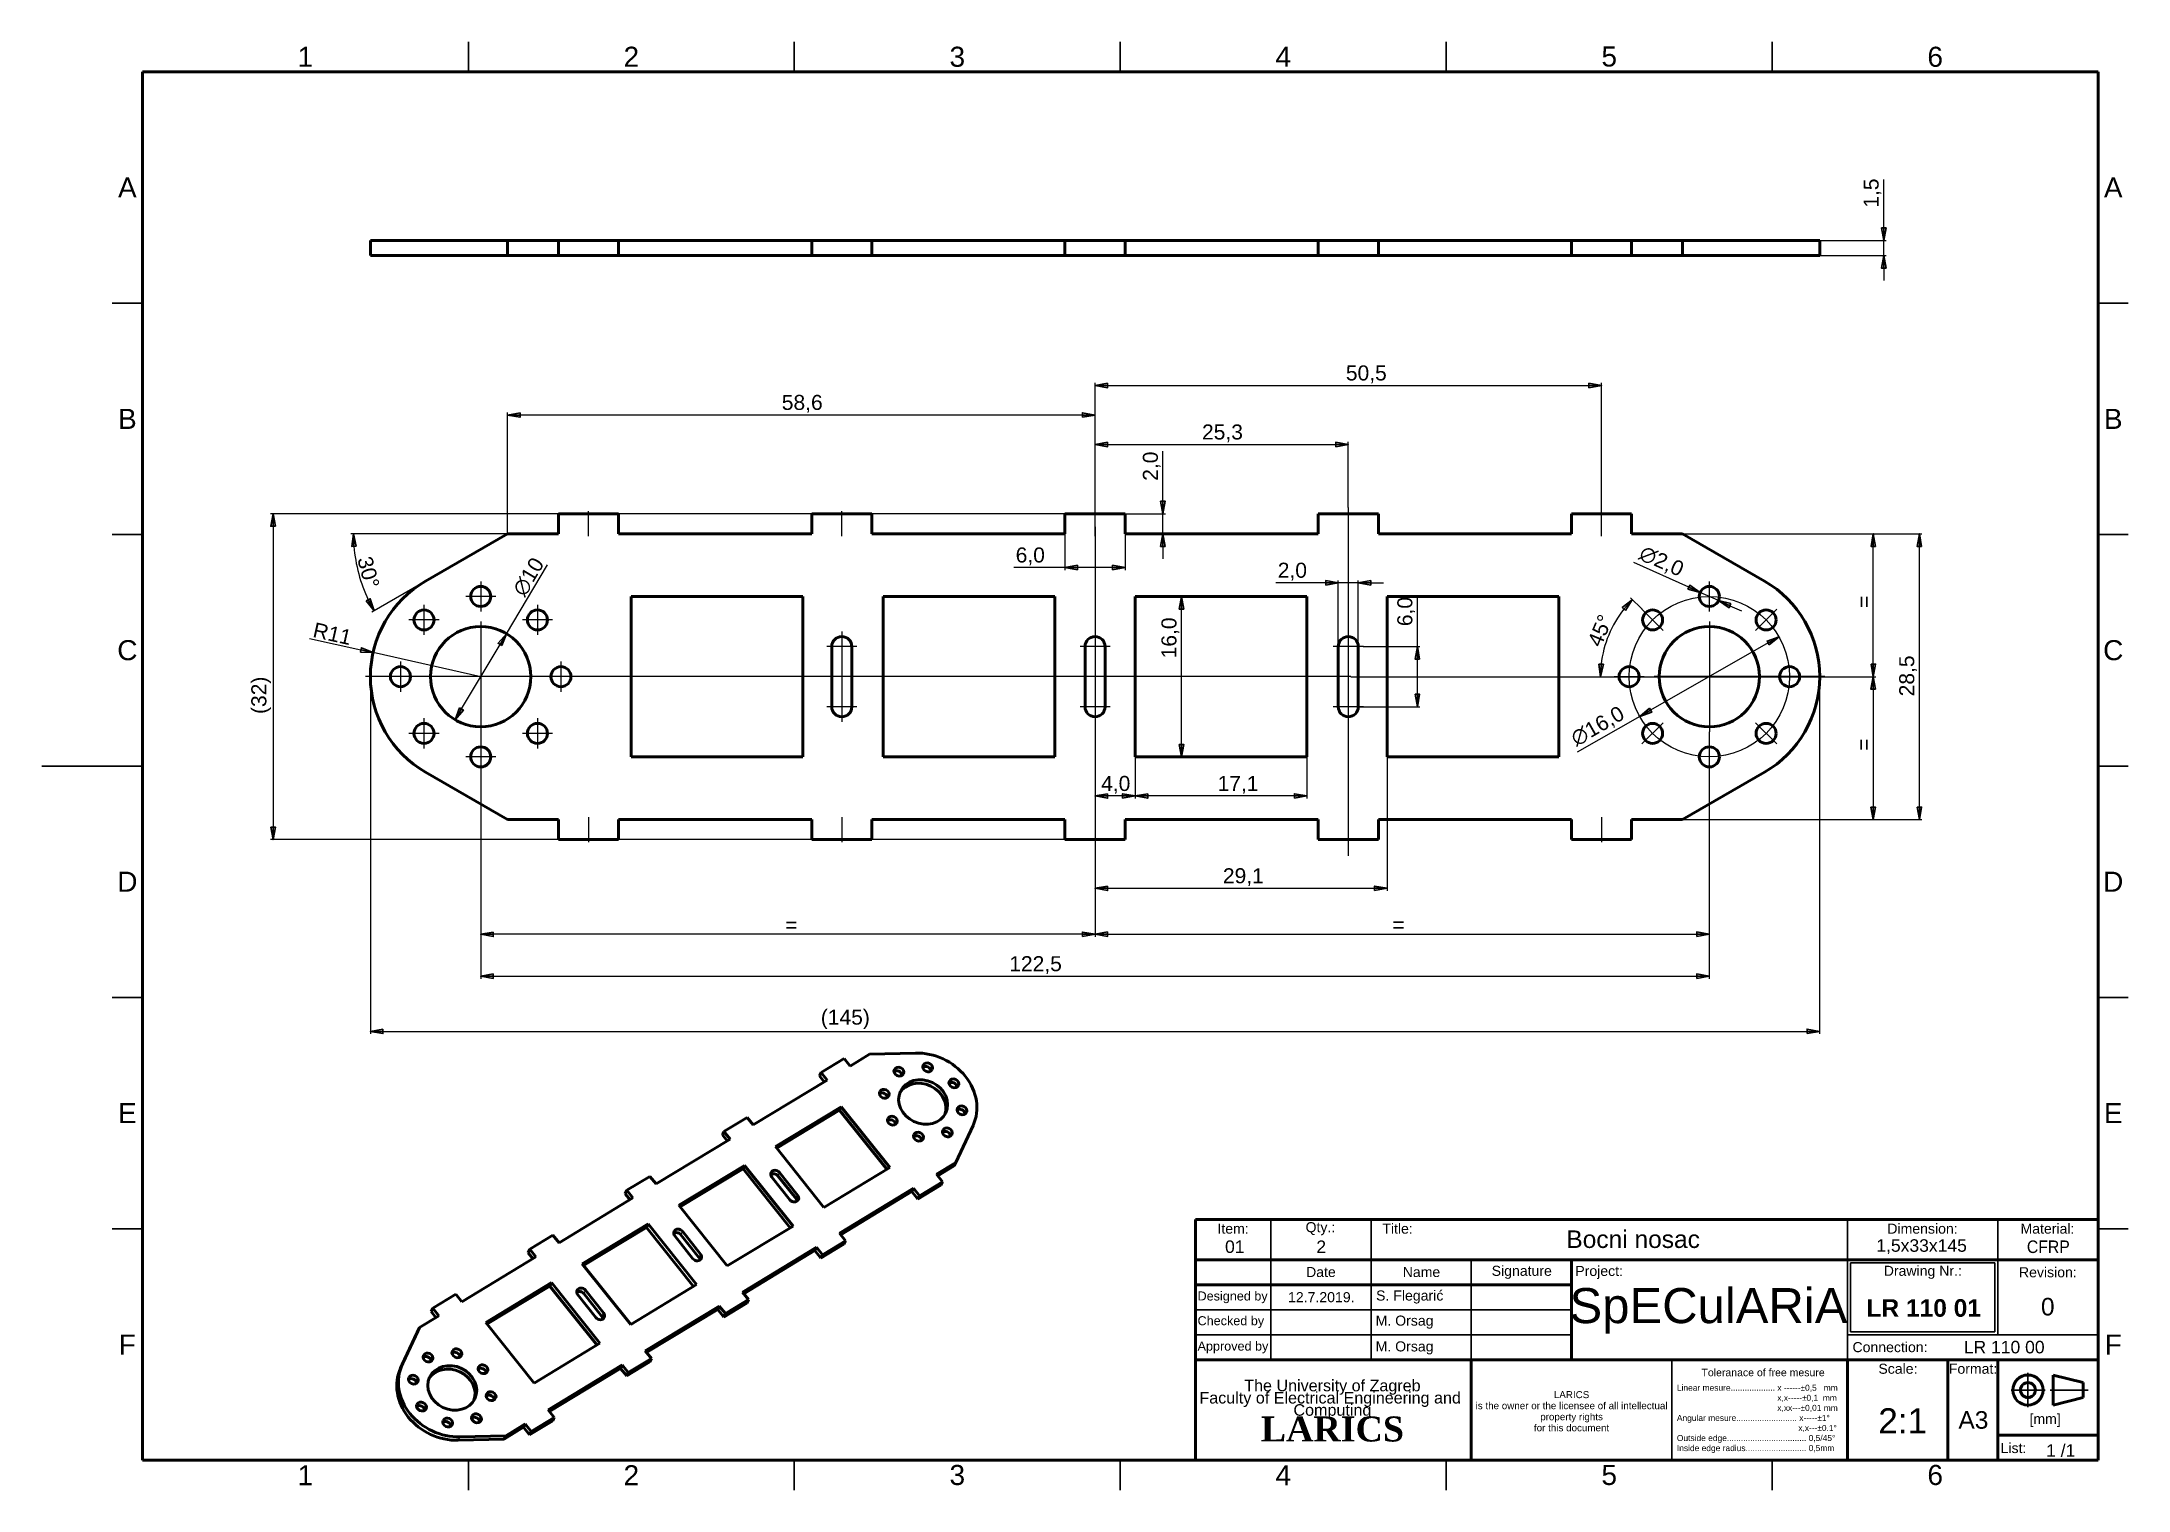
# Model space of a CAD drawing. Header units: millimetres. Extents: x 0 to 208, y 2 to 146.
import ezdxf
from ezdxf.enums import TextEntityAlignment as Align

# ---------------------------------------------------------------- set-up
doc = ezdxf.new("R2010")
doc.units = ezdxf.units.MM
doc.header["$LTSCALE"] = 0.5
doc.linetypes.add('CHAIN', pattern=[0.3543, 0.2362, -0.0295, 0.0591, -0.0295])
for name, color, linetype, lineweight in [('Center Mark(INTECO)', 7, 'CHAIN', 18), ('Centerline(INTECO)', 7, 'CHAIN', 18), ('Dimensions(INTECO)', 7, 'Continuous', 25), ('Sketch Geometry(INTECO)', 7, 'Continuous', 50), ('Symbols(INTECO)', 7, 'Continuous', 18)]:
    doc.layers.add(name, color=color, linetype=linetype, lineweight=lineweight)
doc.layers.add('Visible Edges(INTECO)', color=7, linetype='Continuous', lineweight=50, true_color=0x262659)
doc.layers.add('Visible Tangent Edges(INTECO)', color=7, linetype='Continuous', lineweight=18, true_color=0x1a1a3e)
doc.styles.add('Current-ISO-INTECO', font='arial.ttf')
doc.styles.add('Current-ISO-INTECODimensionsText', font='arial.ttf')
doc.styles.add('Text Style101', font='arial.ttf')
doc.styles.add('Text Style102', font='arialbd.ttf')
doc.styles.add('Text Style108', font='arial.ttf', dxfattribs={"width": 0.9})
doc.styles.add('Text Style40', font='arial.ttf')
doc.styles.add('Text Style77', font='arial.ttf')
doc.styles.add('Text Style81', font='arial.ttf')
doc.dimstyles.new('ISO - INTECO', dxfattribs={"dimscale": 0.5, "dimtxt": 3, "dimasz": 2.5, "dimexe": 0.5, "dimexo": 0, "dimgap": 0.4, "dimtad": 1, "dimrnd": 1e-08, "dimzin": 0, "dimtxsty": 'Current-ISO-INTECODimensionsText', "dimblk": 'Filled-3', "dimcen": 0.09, "dimdle": 7, "dimclrd": 7, "dimclre": 7, "dimclrt": 7, "dimadec": 1, "dimazin": 0, "dimtfac": 0.666667, "dimtmove": 0, "dimatfit": 3, "dimfxl": 1, "dimtolj": 1, "dimlwd": 15, "dimlwe": 15, "dimarcsym": 0})

msp = doc.modelspace()

# ---------------------------------------------------------------- blocks, each defined once
blk = doc.blocks.new('Borders INTECO Okvir')
at = {"layer": 'Sketch Geometry(INTECO)', "lineweight": 25}
for p, q in [((85, 293), (85, 287)), ((150, 293), (150, 287)), ((215, 293), (215, 287)), ((280, 293), (280, 287)), ((345, 293), (345, 287)), ((14, 240.83), (20, 240.83)), ((416, 240.83), (410, 240.83)), ((14, 194.67), (20, 194.67)), ((416, 194.67), (410, 194.67)), ((17, 148.5), (-0.07, 148.5)), ((14, 148.5), (20, 148.5)), ((416, 148.5), (410, 148.5)), ((14, 102.33), (20, 102.33)), ((416, 102.33), (410, 102.33)), ((14, 56.17), (20, 56.17)), ((416, 56.17), (410, 56.17)), ((85, 4), (85, 10)), ((150, 4), (150, 10)), ((215, 4), (215, 10)), ((280, 4), (280, 10)), ((345, 4), (345, 10))]:
    blk.add_line(p, q, dxfattribs=at)
at = {"layer": 'Sketch Geometry(INTECO)'}
for p, q in [((410, 287), (20, 287)), ((20, 287), (20, 10)), ((410, 10), (410, 287)), ((20, 10), (410, 10))]:
    blk.add_line(p, q, dxfattribs=at)
at = {"layer": 'Symbols(INTECO)', "color": 7, "char_height": 4, "style": 'Current-ISO-INTECO'}
for s, insert, attachment_point in [('\\fArial|b0|i0;\\H4.0000;1', (52.5, 292), 2), ('\\fArial|b0|i0;\\H4.0000;2', (117.5, 292), 2), ('\\fArial|b0|i0;\\H4.0000;3', (182.5, 292), 2), ('\\fArial|b0|i0;\\H4.0000;4', (247.5, 292), 2), ('\\fArial|b0|i0;\\H4.0000;5', (312.5, 292.05), 2), ('\\fArial|b0|i0;\\H4.0000;6', (377.5, 292), 2), ('\\fArial|b0|i0;\\H4.0000;A', (17, 263.92), 5), ('\\fArial|b0|i0;\\H4.0000;A', (413, 263.92), 5), ('\\fArial|b0|i0;\\H4.0000;B', (17, 217.75), 5), ('\\fArial|b0|i0;\\H4.0000;B', (413, 217.75), 5), ('\\fArial|b0|i0;\\H4.0000;C', (17, 171.58), 5), ('\\fArial|b0|i0;\\H4.0000;C', (413, 171.58), 5), ('\\fArial|b0|i0;\\H4.0000;D', (17, 125.42), 5), ('\\fArial|b0|i0;\\H4.0000;D', (413, 125.42), 5), ('\\fArial|b0|i0;\\H4.0000;E', (17, 79.25), 5), ('\\fArial|b0|i0;\\H4.0000;E', (413, 79.25), 5), ('\\fArial|b0|i0;\\H4.0000;F', (17, 33.08), 5), ('\\fArial|b0|i0;\\H4.0000;F', (413, 33.08), 5), ('\\fArial|b0|i0;\\H4.0000;1', (52.5, 5), 8), ('\\fArial|b0|i0;\\H4.0000;2', (117.5, 5), 8), ('\\fArial|b0|i0;\\H4.0000;3', (182.5, 5), 8), ('\\fArial|b0|i0;\\H4.0000;4', (247.5, 5), 8), ('\\fArial|b0|i0;\\H4.0000;5', (312.5, 5), 8), ('\\fArial|b0|i0;\\H4.0000;6', (377.5, 5), 8)]:
    blk.add_mtext(s, dxfattribs=dict(at, insert=insert, attachment_point=attachment_point))
blk = doc.blocks.new('Title Blocks LARICS Radionicka EN')
at = {"layer": 'Sketch Geometry(INTECO)'}
for p, q in [((9.74, 57.81), (9.74, 67.81)), ((9.74, 67.81), (24.74, 67.81)), ((24.74, 67.81), (44.74, 67.81)), ((44.74, 67.81), (139.74, 67.81)), ((139.74, 67.81), (169.74, 67.81)), ((169.74, 67.81), (189.74, 67.81)), ((189.74, 67.81), (189.74, 59.81)), ((9.74, 59.81), (9.74, 54.81)), ((24.74, 59.81), (9.74, 59.81)), ((44.74, 59.81), (24.74, 59.81)), ((64.74, 59.81), (44.74, 59.81)), ((64.74, 59.81), (84.74, 59.81)), ((84.74, 39.81), (84.74, 59.81)), ((84.74, 59.81), (139.74, 59.81)), ((139.74, 59.81), (189.74, 59.81)), ((189.74, 59.81), (189.74, 39.81)), ((9.74, 54.81), (9.74, 49.81)), ((24.74, 54.81), (9.74, 54.81)), ((44.74, 54.81), (24.74, 54.81)), ((64.74, 54.81), (44.74, 54.81)), ((64.74, 54.81), (84.74, 54.81)), ((9.74, 49.81), (9.74, 44.81)), ((9.74, 44.81), (9.74, 39.81)), ((84.74, 44.81), (84.74, 39.81)), ((64.74, 39.81), (9.74, 39.81)), ((9.74, 39.81), (9.74, 19.81)), ((64.74, 19.81), (64.74, 39.81)), ((139.74, 39.81), (64.74, 39.81)), ((64.74, 39.81), (64.74, 19.81)), ((139.74, 39.81), (84.74, 39.81)), ((139.74, 19.81), (139.74, 39.81)), ((159.74, 39.81), (139.74, 39.81)), ((139.74, 39.81), (139.74, 19.81)), ((189.74, 39.81), (139.74, 39.81)), ((159.74, 19.81), (159.74, 39.81)), ((169.74, 39.81), (159.74, 39.81)), ((159.74, 39.81), (159.74, 19.81)), ((169.74, 19.81), (169.74, 39.81)), ((189.74, 39.81), (169.74, 39.81)), ((169.74, 39.81), (169.74, 19.81)), ((189.74, 19.81), (189.74, 39.81)), ((180.74, 36.81), (180.74, 30.81)), ((180.74, 36.81), (186.74, 35.31)), ((186.74, 35.31), (186.74, 32.31)), ((180.74, 30.81), (186.74, 32.31)), ((169.74, 24.81), (189.74, 24.81)), ((9.74, 19.81), (64.74, 19.81)), ((64.74, 19.81), (139.74, 19.81)), ((139.74, 19.81), (159.74, 19.81)), ((159.74, 19.81), (169.74, 19.81)), ((169.74, 19.81), (189.74, 19.81))]:
    blk.add_line(p, q, dxfattribs=at)
at = {"layer": 'Sketch Geometry(INTECO)', "lineweight": 25}
for p, q in [((24.74, 67.81), (24.74, 57.8)), ((44.74, 67.81), (44.74, 57.8)), ((139.74, 67.81), (139.74, 59.81)), ((169.74, 67.81), (169.74, 59.81)), ((24.74, 59.81), (24.74, 54.81)), ((44.74, 54.81), (44.74, 59.81)), ((64.74, 54.81), (64.74, 59.81)), ((139.74, 59.81), (139.74, 39.81)), ((139.74, 39.81), (139.74, 59.81)), ((169.14, 59.21), (140.34, 59.21)), ((140.34, 59.21), (140.34, 45.41)), ((169.14, 45.41), (169.14, 59.21)), ((169.74, 44.81), (169.74, 59.81)), ((24.74, 54.81), (24.74, 49.81)), ((44.74, 49.81), (44.74, 54.81)), ((64.74, 49.81), (64.74, 54.81)), ((24.74, 49.81), (9.74, 49.81)), ((24.74, 49.81), (24.74, 44.81)), ((44.74, 49.81), (24.74, 49.81)), ((44.74, 44.81), (44.74, 49.81)), ((64.74, 49.81), (44.74, 49.81)), ((64.74, 44.81), (64.74, 49.81)), ((64.74, 49.81), (84.74, 49.81)), ((24.74, 44.81), (9.74, 44.81)), ((44.74, 44.81), (24.74, 44.81)), ((24.74, 44.81), (24.74, 39.81)), ((44.74, 39.81), (44.74, 44.81)), ((64.74, 44.81), (44.74, 44.81)), ((44.74, 44.81), (44.74, 39.81)), ((64.74, 39.81), (64.74, 44.81)), ((64.74, 44.81), (84.74, 44.81)), ((139.74, 44.81), (189.74, 44.81)), ((140.34, 45.41), (169.14, 45.41)), ((104.74, 19.81), (104.74, 39.81))]:
    blk.add_line(p, q, dxfattribs=at)
at = {"layer": 'Sketch Geometry(INTECO)', "linetype": 'Continuous', "lineweight": 25}
for p, q in [((172.36, 33.81), (179.15, 33.81)), ((175.74, 30.4), (175.74, 37.25)), ((180.18, 33.81), (187.72, 33.81))]:
    blk.add_line(p, q, dxfattribs=at)
at = {"layer": 'Sketch Geometry(INTECO)'}
for radius in [3, 1.5]:
    blk.add_circle((175.74, 33.81), radius, dxfattribs=at)
at = {"layer": 'Symbols(INTECO)', "color": 7, "style": 'Current-ISO-INTECO'}
for s, insert, char_height, width, attachment_point in [('Item:', (17.24, 66), 2.007, 15.1495, 5), ('Qty.:', (34.65, 66), 2.007, 19.3631, 5), ('Dimension:', (154.71, 66), 2.007, 28.4296, 5), ('Material:', (179.63, 66), 2.007, 18.4679, 5), ('Date', (34.75, 57.35), 2.007, 20.0481, 5), ('Name', (54.8, 57.35), 2.007, 20.0481, 5), ('Signature', (74.8, 57.3), 2.007, 20.1445, 5), ('Project:', (85.48, 57.27), 2.007, 16.0912, 4), ('Drawing Nr.:', (154.77, 57.3), 2.0066, 29.9734, 5), ('Revision:', (179.71, 57.3), 2.007, 19.8632, 5), ('\\fArial|b0|i0;\\H1.8000;Designed by', (10.15, 52.31), 1.8, 14.8433, 4), ('\\fArial|b0|i0;\\H1.8000;Checked by', (10.15, 47.37), 1.8, 14.8433, 4), ('\\fArial|b0|i0;\\H1.8000;Approved by', (10.15, 42.31), 1.8, 14.8433, 4), ('Connection:', (140.75, 42.36), 2.0066, 16.7091, 4), ('\\fArial|b0|i0;\\H1.5000;Toleranace of free mesure', (122.92, 37.31), 1.5, 44.5938, 5), ('Scale:', (149.81, 39.07), 2.007, 19.68, 2), ('Format:', (164.79, 39.07), 2.007, 9.8587, 2), ('[mm]', (176.05, 29.06), 2.007, 6.2278, 1), ('List:', (170.28, 22.23), 2.007, 5.4215, 4)]:
    blk.add_mtext(s, dxfattribs=dict(at, insert=insert, char_height=char_height, width=width, attachment_point=attachment_point))
at = {"layer": 'Symbols(INTECO)', "color": 7, "insert": (50.03, 66), "char_height": 2.007, "attachment_point": 5, "style": 'Current-ISO-INTECO'}
blk.add_mtext('Title:', dxfattribs=at)
at = {"layer": 'Symbols(INTECO)', "color": 7, "style": 'Current-ISO-INTECO'}
for s, insert, char_height, width, attachment_point, line_spacing_factor in [('{\\H1.14622x;The University of Zagreb\\PFaculty of Electrical Engineering and \\H1.56004x; \\H0.64101x;Computing\\H1.639x; \\H0.66318x;\\P\\fGeorgia|b1|i0|c0|p18;\\H2x;LARICS\\H1.30482x; }', (37.04, 29.67), 2.0066, 54.7763, 5, 0.635947), ('\\fArial|b0|i0;\\H1.4000;LARICS\\Pis the owner or the licensee of all intellectual property rights\\Pfor this document', (84.73, 29.58), 1.4, 40.0328, 5, 0.944222), ('\\fArial|b0|i0;\\H1.2000;Linear mesure................... x ------\\fAIGDT|b0|i0;\\H1.2000;`\\fArial|b0|i0;\\H1.2000;0,5   mm\\P                                           x,x-----\\fAIGDT|b0|i0;\\H1.2000;`\\fArial|b0|i0;\\H1.2000;0,1  mm\\P                                           x,xx---\\fAIGDT|b0|i0;\\H1.2000;`\\fArial|b0|i0;\\H1.2000;0,01 mm\\PAngular mesure.......................... x-----\\fAIGDT|b0|i0;\\H1.2000;`\\fArial|b0|i0;\\H1.2000;1\\fAIGDT|b0|i0;\\H1.2000;~\\P\\fArial|b0|i0;\\H1.2000;                                                    x,x---\\fAIGDT|b0|i0;\\H1.2000;`\\fArial|b0|i0;\\H1.2000;0.1\\fAIGDT|b0|i0;\\H1.2000;~\\P\\fArial|b0|i0;\\H1.2000;Outside edge.................................. 0,5/45\\fAIGDT|b0|i0;\\H1.2000;~\\P\\fArial|b0|i0;\\H1.2000;Inside edge radius.......................... 0,5mm', (105.73, 28.07), 1.2, 34.7556, 4, 1.0033), ('\\fArial|b0|i0;\\H2.5000;1 /1 ', (182.27, 21.73), 2.5, 16.21, 5, 0.708166)]:
    blk.add_mtext(s, dxfattribs=dict(at, insert=insert, char_height=char_height, width=width, attachment_point=attachment_point, line_spacing_factor=line_spacing_factor))
at = {"layer": 'Symbols(INTECO)', "color": 7}
for tag, p, height, style in [('Pozicija_001', (15.63, 61.17), 2.5, 'Text Style77'), ('Komada_001', (33.84, 61.15), 2.5, 'Text Style77'), ('TITLE_001', (83.69, 62.16), 3.5, 'Text Style40'), ('Gabariti_001', (145.5, 61.4), 2.5, 'Text Style77'), ('PROJECT_001', (84.32, 47.16), 7, 'Text Style101'), ('CREATION_DATE_001', (28.19, 51.34), 2.01, 'Current-ISO-INTECO'), ('AUTHOR_001', (45.75, 51.67), 2.01, 'Current-ISO-INTECO'), ('PART_NUMBER_001', (143.54, 48.44), 3.5, 'Text Style102'), ('REVISION_NUMBER_001', (178.33, 48.7), 3.5, 'Text Style40'), ('CHECKED_BY_001', (45.66, 46.66), 2.01, 'Current-ISO-INTECO'), ('ENG_APPROVED_BY_001', (45.66, 41.52), 2.01, 'Current-ISO-INTECO'), ('Veza_sa_001', (162.94, 41.13), 2.5, 'Text Style77'), ('<Mjerilo>_001', (145.9, 25.18), 5, 'Text Style81'), ('Sheet_Size_001', (161.87, 26.1), 3.5, 'Text Style40')]:
    blk.add_attdef(tag, p, '', height=height, dxfattribs=dict(at, style=style))
at = {"layer": 'Symbols(INTECO)', "color": 7, "style": 'Text Style108', "width": 0.9}
blk.add_attdef('MATERIAL_001', (175.52, 61.15), '', height=2.5, dxfattribs=at)
at = {"layer": 'Symbols(INTECO)', "color": 7, "style": 'Current-ISO-INTECO'}
for tag, p in [('CHECKED_DATE', (34.71, 47.3)), ('ENG_APPROVAL_DATE', (34.77, 42.34))]:
    blk.add_attdef(tag, text='', height=2.01, dxfattribs=at).set_placement(p, align=Align.MIDDLE_CENTER)
blk = doc.blocks.new('Filled-3')
at = {"color": 0}
for p, q in [((0, 0), (-1, 0.18)), ((-1, 0.18), (-1, -0.18)), ((-1, 0), (0, 0)), ((-1, -0.18), (0, 0))]:
    blk.add_line(p, q, dxfattribs=at)
at = {"color": 0, "flags": 128}
blk.add_lwpolyline([(-1, -0.18), (0, 0), (-1, 0.18), (-1, -0.18)], dxfattribs=at)
at = {"color": 0}
blk.add_solid([(-1, -0.18), (0, 0), (-1, 0.18), (-1, -0.18)], dxfattribs=at)
blk = doc.blocks.new('*D25')
at = {"layer": 'Defpoints', "color": 0, "linetype": 'Continuous', "transparency": 16777216}
for p in [(173.18, 87.14), (159.29, 79.19)]:
    blk.add_point(p, dxfattribs=at)
at = {"layer": 'Dimensions(INTECO)', "color": 7, "linetype": 'Continuous', "lineweight": 15, "transparency": 16777216}
for p, q in [((172.09, 86.52), (160.37, 79.81)), ((159.29, 79.19), (153.06, 75.63))]:
    blk.add_line(p, q, dxfattribs=at)
at = {"layer": 'Dimensions(INTECO)', "color": 7, "linetype": 'Continuous', "lineweight": 15, "transparency": 16777216, "xscale": 1.25, "yscale": 1.25, "zscale": 1.25}
for p, rotation in [((173.18, 87.14), 29.78324675128484), ((159.29, 79.19), 209.7832467512848)]:
    blk.add_blockref('Filled-3', p, dxfattribs=dict(at, rotation=rotation))
at = {"layer": 'Dimensions(INTECO)', "color": 7, "linetype": 'Continuous', "lineweight": 18, "transparency": 16777216, "insert": (152.22, 77.51), "char_height": 1.5, "attachment_point": 1, "rotation": 29.7832, "style": 'Current-ISO-INTECODimensionsText'}
blk.add_mtext('\\A1;∅16,0', dxfattribs=at)
blk = doc.blocks.new('*D26')
at = {"layer": 'Defpoints', "color": 0, "linetype": 'Continuous', "transparency": 16777216}
for p in [(46.3, 87.45), (41.17, 78.87)]:
    blk.add_point(p, dxfattribs=at)
at = {"layer": 'Dimensions(INTECO)', "color": 7, "linetype": 'Continuous', "lineweight": 15, "transparency": 16777216}
for p, q in [((46.3, 87.45), (50.4, 94.31)), ((41.81, 79.94), (45.66, 86.38))]:
    blk.add_line(p, q, dxfattribs=at)
at = {"layer": 'Dimensions(INTECO)', "color": 7, "linetype": 'Continuous', "lineweight": 15, "transparency": 16777216, "xscale": 1.25, "yscale": 1.25, "zscale": 1.25}
for p, rotation in [((46.3, 87.45), 59.10967942005539), ((41.17, 78.87), 239.1096794200554)]:
    blk.add_blockref('Filled-3', p, dxfattribs=dict(at, rotation=rotation))
at = {"layer": 'Dimensions(INTECO)', "color": 7, "linetype": 'Continuous', "lineweight": 18, "transparency": 16777216, "insert": (46.8, 91.83), "char_height": 1.5, "attachment_point": 1, "rotation": 59.1097, "style": 'Current-ISO-INTECODimensionsText'}
blk.add_mtext('\\A1;∅10', dxfattribs=at)
blk = doc.blocks.new('*D27')
at = {"layer": 'Defpoints', "color": 0, "linetype": 'Continuous', "transparency": 16777216}
for p in [(33, 85.56), (43.73, 83.16)]:
    blk.add_point(p, dxfattribs=at)
at = {"layer": 'Dimensions(INTECO)', "color": 7, "linetype": 'Continuous', "lineweight": 15, "transparency": 16777216}
for p, q in [((26.66, 86.97), (31.78, 85.83)), ((43.73, 83.16), (33, 85.56))]:
    blk.add_line(p, q, dxfattribs=at)
at = {"layer": 'Dimensions(INTECO)', "color": 7, "linetype": 'Continuous', "lineweight": 15, "transparency": 16777216, "xscale": 1.25, "yscale": 1.25, "zscale": 1.25, "rotation": 347.4129001726347}
blk.add_blockref('Filled-3', (33, 85.56), dxfattribs=at)
at = {"layer": 'Dimensions(INTECO)', "color": 7, "linetype": 'Continuous', "lineweight": 18, "transparency": 16777216, "insert": (27.23, 88.6), "char_height": 1.5, "attachment_point": 1, "rotation": 347.4129, "style": 'Current-ISO-INTECODimensionsText'}
blk.add_mtext('\\A1;R11', dxfattribs=at)
blk = doc.blocks.new('*D28')
at = {"layer": 'Defpoints', "color": 0, "linetype": 'Continuous', "transparency": 16777216}
for p in [(43.73, 77.66), (166.23, 77.66), (166.23, 53.28)]:
    blk.add_point(p, dxfattribs=at)
at = {"layer": 'Dimensions(INTECO)', "color": 7, "linetype": 'Continuous', "lineweight": 15, "transparency": 16777216}
for p, q in [((43.73, 77.66), (43.73, 53.03)), ((166.23, 77.66), (166.23, 53.03)), ((44.98, 53.28), (164.98, 53.28))]:
    blk.add_line(p, q, dxfattribs=at)
at = {"layer": 'Dimensions(INTECO)', "color": 7, "linetype": 'Continuous', "lineweight": 15, "transparency": 16777216, "xscale": 1.25, "yscale": 1.25, "zscale": 1.25, "rotation": 180}
blk.add_blockref('Filled-3', (43.73, 53.28), dxfattribs=at)
at = {"layer": 'Dimensions(INTECO)', "color": 7, "linetype": 'Continuous', "lineweight": 15, "transparency": 16777216, "xscale": 1.25, "yscale": 1.25, "zscale": 1.25}
blk.add_blockref('Filled-3', (166.23, 53.28), dxfattribs=at)
at = {"layer": 'Dimensions(INTECO)', "color": 7, "linetype": 'Continuous', "lineweight": 18, "transparency": 16777216, "insert": (96.43, 55.28), "char_height": 1.5, "attachment_point": 1, "style": 'Current-ISO-INTECODimensionsText'}
blk.add_mtext('\\A1;122,5', dxfattribs=at)
blk = doc.blocks.new('*D29')
at = {"layer": 'Defpoints', "color": 0, "linetype": 'Continuous', "transparency": 16777216}
for p in [(32.73, 83.16), (177.23, 83.16), (177.23, 47.78)]:
    blk.add_point(p, dxfattribs=at)
at = {"layer": 'Dimensions(INTECO)', "color": 7, "linetype": 'Continuous', "lineweight": 15, "transparency": 16777216}
for p, q in [((32.73, 83.16), (32.73, 47.53)), ((177.23, 83.16), (177.23, 47.53)), ((33.98, 47.78), (175.98, 47.78))]:
    blk.add_line(p, q, dxfattribs=at)
at = {"layer": 'Dimensions(INTECO)', "color": 7, "linetype": 'Continuous', "lineweight": 15, "transparency": 16777216, "xscale": 1.25, "yscale": 1.25, "zscale": 1.25, "rotation": 180}
blk.add_blockref('Filled-3', (32.73, 47.78), dxfattribs=at)
at = {"layer": 'Dimensions(INTECO)', "color": 7, "linetype": 'Continuous', "lineweight": 15, "transparency": 16777216, "xscale": 1.25, "yscale": 1.25, "zscale": 1.25}
blk.add_blockref('Filled-3', (177.23, 47.78), dxfattribs=at)
at = {"layer": 'Dimensions(INTECO)', "color": 7, "linetype": 'Continuous', "lineweight": 18, "transparency": 16777216, "insert": (77.64, 49.95), "char_height": 1.5, "attachment_point": 1, "style": 'Current-ISO-INTECODimensionsText'}
blk.add_mtext('\\A1;\\fArial|b0|i0;\\H1.5000;(145)', dxfattribs=at)
blk = doc.blocks.new('*D30')
at = {"layer": 'Defpoints', "color": 0, "linetype": 'Continuous', "transparency": 16777216}
for p in [(131.23, 92.52), (129.23, 86.16), (131.23, 86.16)]:
    blk.add_point(p, dxfattribs=at)
at = {"layer": 'Dimensions(INTECO)', "color": 7, "linetype": 'Continuous', "lineweight": 15, "transparency": 16777216}
for p, q in [((127.98, 92.52), (123, 92.52)), ((129.23, 86.16), (129.23, 92.77)), ((131.23, 92.52), (129.23, 92.52)), ((131.23, 86.16), (131.23, 92.77)), ((132.48, 92.52), (133.73, 92.52))]:
    blk.add_line(p, q, dxfattribs=at)
at = {"layer": 'Dimensions(INTECO)', "color": 7, "linetype": 'Continuous', "lineweight": 15, "transparency": 16777216, "xscale": 1.25, "yscale": 1.25, "zscale": 1.25}
blk.add_blockref('Filled-3', (129.23, 92.52), dxfattribs=at)
at = {"layer": 'Dimensions(INTECO)', "color": 7, "linetype": 'Continuous', "lineweight": 15, "transparency": 16777216, "xscale": 1.25, "yscale": 1.25, "zscale": 1.25, "rotation": 180}
blk.add_blockref('Filled-3', (131.23, 92.52), dxfattribs=at)
at = {"layer": 'Dimensions(INTECO)', "color": 7, "linetype": 'Continuous', "lineweight": 18, "transparency": 16777216, "insert": (123.2, 94.53), "char_height": 1.5, "attachment_point": 1, "style": 'Current-ISO-INTECODimensionsText'}
blk.add_mtext('\\A1;2,0', dxfattribs=at)
blk = doc.blocks.new('*D31')
at = {"layer": 'Defpoints', "color": 0, "linetype": 'Continuous', "transparency": 16777216}
for p in [(131.73, 86.16), (131.23, 80.16), (137.12, 80.16)]:
    blk.add_point(p, dxfattribs=at)
at = {"layer": 'Dimensions(INTECO)', "color": 7, "linetype": 'Continuous', "lineweight": 15, "transparency": 16777216}
for p, q in [((137.12, 86.16), (137.12, 91.13)), ((131.73, 86.16), (137.37, 86.16)), ((137.12, 81.41), (137.12, 84.91)), ((131.23, 80.16), (137.37, 80.16))]:
    blk.add_line(p, q, dxfattribs=at)
at = {"layer": 'Dimensions(INTECO)', "color": 7, "linetype": 'Continuous', "lineweight": 15, "transparency": 16777216, "xscale": 1.25, "yscale": 1.25, "zscale": 1.25}
for p, rotation in [((137.12, 86.16), 90), ((137.12, 80.16), 270)]:
    blk.add_blockref('Filled-3', p, dxfattribs=dict(at, rotation=rotation))
at = {"layer": 'Dimensions(INTECO)', "color": 7, "linetype": 'Continuous', "lineweight": 18, "transparency": 16777216, "insert": (135.12, 88.2), "char_height": 1.5, "attachment_point": 1, "rotation": 90, "style": 'Current-ISO-INTECODimensionsText'}
blk.add_mtext('\\A1;6,0', dxfattribs=at)
blk = doc.blocks.new('*D32')
at = {"layer": 'Defpoints', "color": 0, "linetype": 'Continuous', "transparency": 16777216}
for p in [(155.48, 112.21), (104.98, 99.66), (155.48, 99.66)]:
    blk.add_point(p, dxfattribs=at)
at = {"layer": 'Dimensions(INTECO)', "color": 7, "linetype": 'Continuous', "lineweight": 15, "transparency": 16777216}
for p, q in [((104.98, 99.66), (104.98, 112.46)), ((155.48, 99.66), (155.48, 112.46)), ((106.23, 112.21), (154.23, 112.21))]:
    blk.add_line(p, q, dxfattribs=at)
at = {"layer": 'Dimensions(INTECO)', "color": 7, "linetype": 'Continuous', "lineweight": 15, "transparency": 16777216, "xscale": 1.25, "yscale": 1.25, "zscale": 1.25, "rotation": 180}
blk.add_blockref('Filled-3', (104.98, 112.21), dxfattribs=at)
at = {"layer": 'Dimensions(INTECO)', "color": 7, "linetype": 'Continuous', "lineweight": 15, "transparency": 16777216, "xscale": 1.25, "yscale": 1.25, "zscale": 1.25}
blk.add_blockref('Filled-3', (155.48, 112.21), dxfattribs=at)
at = {"layer": 'Dimensions(INTECO)', "color": 7, "linetype": 'Continuous', "lineweight": 18, "transparency": 16777216, "insert": (129.99, 114.21), "char_height": 1.5, "attachment_point": 1, "style": 'Current-ISO-INTECODimensionsText'}
blk.add_mtext('\\A1;50,5', dxfattribs=at)
blk = doc.blocks.new('*D33')
at = {"layer": 'Defpoints', "color": 0, "linetype": 'Continuous', "transparency": 16777216}
for p in [(101.98, 99.41), (107.98, 99.41), (107.98, 94.05)]:
    blk.add_point(p, dxfattribs=at)
at = {"layer": 'Dimensions(INTECO)', "color": 7, "linetype": 'Continuous', "lineweight": 15, "transparency": 16777216}
for p, q in [((101.98, 99.41), (101.98, 93.8)), ((107.98, 99.41), (107.98, 93.8)), ((101.98, 94.05), (96.87, 94.05)), ((106.73, 94.05), (103.23, 94.05))]:
    blk.add_line(p, q, dxfattribs=at)
at = {"layer": 'Dimensions(INTECO)', "color": 7, "linetype": 'Continuous', "lineweight": 15, "transparency": 16777216, "xscale": 1.25, "yscale": 1.25, "zscale": 1.25, "rotation": 180}
blk.add_blockref('Filled-3', (101.98, 94.05), dxfattribs=at)
at = {"layer": 'Dimensions(INTECO)', "color": 7, "linetype": 'Continuous', "lineweight": 15, "transparency": 16777216, "xscale": 1.25, "yscale": 1.25, "zscale": 1.25}
blk.add_blockref('Filled-3', (107.98, 94.05), dxfattribs=at)
at = {"layer": 'Dimensions(INTECO)', "color": 7, "linetype": 'Continuous', "lineweight": 18, "transparency": 16777216, "insert": (97.07, 96.05), "char_height": 1.5, "attachment_point": 1, "style": 'Current-ISO-INTECODimensionsText'}
blk.add_mtext('\\A1;6,0', dxfattribs=at)
blk = doc.blocks.new('*D34')
at = {"layer": 'Defpoints', "color": 0, "linetype": 'Continuous', "transparency": 16777216}
for p in [(107.98, 99.41), (111.75, 99.41), (107.98, 97.41)]:
    blk.add_point(p, dxfattribs=at)
at = {"layer": 'Dimensions(INTECO)', "color": 7, "linetype": 'Continuous', "lineweight": 15, "transparency": 16777216}
for p, q in [((111.75, 100.66), (111.75, 105.65)), ((107.98, 99.41), (112, 99.41)), ((111.75, 97.41), (111.75, 99.41)), ((107.98, 97.41), (112, 97.41)), ((111.75, 96.16), (111.75, 94.91))]:
    blk.add_line(p, q, dxfattribs=at)
at = {"layer": 'Dimensions(INTECO)', "color": 7, "linetype": 'Continuous', "lineweight": 15, "transparency": 16777216, "xscale": 1.25, "yscale": 1.25, "zscale": 1.25}
for p, rotation in [((111.75, 99.41), 270), ((111.75, 97.41), 90)]:
    blk.add_blockref('Filled-3', p, dxfattribs=dict(at, rotation=rotation))
at = {"layer": 'Dimensions(INTECO)', "color": 7, "linetype": 'Continuous', "lineweight": 18, "transparency": 16777216, "insert": (109.75, 102.7), "char_height": 1.5, "attachment_point": 1, "rotation": 90, "style": 'Current-ISO-INTECODimensionsText'}
blk.add_mtext('\\A1;2,0', dxfattribs=at)
blk = doc.blocks.new('*D35')
at = {"layer": 'Defpoints', "color": 0, "linetype": 'Continuous', "transparency": 16777216}
for p in [(104.98, 80.16), (108.98, 75.16), (104.98, 71.26)]:
    blk.add_point(p, dxfattribs=at)
at = {"layer": 'Dimensions(INTECO)', "color": 7, "linetype": 'Continuous', "lineweight": 15, "transparency": 16777216}
for p, q in [((108.98, 75.16), (108.98, 71.01)), ((107.73, 71.26), (106.23, 71.26))]:
    blk.add_line(p, q, dxfattribs=at)
at = {"layer": 'Dimensions(INTECO)', "color": 7, "linetype": 'Continuous', "lineweight": 15, "transparency": 16777216, "xscale": 1.25, "yscale": 1.25, "zscale": 1.25, "rotation": 180}
blk.add_blockref('Filled-3', (104.98, 71.26), dxfattribs=at)
at = {"layer": 'Dimensions(INTECO)', "color": 7, "linetype": 'Continuous', "lineweight": 15, "transparency": 16777216, "xscale": 1.25, "yscale": 1.25, "zscale": 1.25}
blk.add_blockref('Filled-3', (108.98, 71.26), dxfattribs=at)
at = {"layer": 'Dimensions(INTECO)', "color": 7, "linetype": 'Continuous', "lineweight": 18, "transparency": 16777216, "insert": (105.59, 73.26), "char_height": 1.5, "attachment_point": 1, "style": 'Current-ISO-INTECODimensionsText'}
blk.add_mtext('\\A1;4,0', dxfattribs=at)
blk = doc.blocks.new('*D36')
at = {"layer": 'Defpoints', "color": 0, "linetype": 'Continuous', "transparency": 16777216}
for p in [(108.98, 75.16), (126.11, 75.16), (108.98, 71.26)]:
    blk.add_point(p, dxfattribs=at)
at = {"layer": 'Dimensions(INTECO)', "color": 7, "linetype": 'Continuous', "lineweight": 15, "transparency": 16777216}
for p, q in [((108.98, 75.16), (108.98, 71.01)), ((126.11, 75.16), (126.11, 71.01)), ((124.86, 71.26), (110.23, 71.26))]:
    blk.add_line(p, q, dxfattribs=at)
at = {"layer": 'Dimensions(INTECO)', "color": 7, "linetype": 'Continuous', "lineweight": 15, "transparency": 16777216, "xscale": 1.25, "yscale": 1.25, "zscale": 1.25, "rotation": 180}
blk.add_blockref('Filled-3', (108.98, 71.26), dxfattribs=at)
at = {"layer": 'Dimensions(INTECO)', "color": 7, "linetype": 'Continuous', "lineweight": 15, "transparency": 16777216, "xscale": 1.25, "yscale": 1.25, "zscale": 1.25}
blk.add_blockref('Filled-3', (126.11, 71.26), dxfattribs=at)
at = {"layer": 'Dimensions(INTECO)', "color": 7, "linetype": 'Continuous', "lineweight": 18, "transparency": 16777216, "insert": (117.2, 73.26), "char_height": 1.5, "attachment_point": 1, "style": 'Current-ISO-INTECODimensionsText'}
blk.add_mtext('\\A1;17,1', dxfattribs=at)
blk = doc.blocks.new('*D37')
at = {"layer": 'Defpoints', "color": 0, "linetype": 'Continuous', "transparency": 16777216}
for p in [(108.98, 91.16), (113.6, 91.16), (108.98, 75.16)]:
    blk.add_point(p, dxfattribs=at)
at = {"layer": 'Dimensions(INTECO)', "color": 7, "linetype": 'Continuous', "lineweight": 15, "transparency": 16777216}
blk.add_line((113.6, 76.41), (113.6, 89.91), dxfattribs=at)
at = {"layer": 'Dimensions(INTECO)', "color": 7, "linetype": 'Continuous', "lineweight": 15, "transparency": 16777216, "xscale": 1.25, "yscale": 1.25, "zscale": 1.25}
for p, rotation in [((113.6, 91.16), 90), ((113.6, 75.16), 270)]:
    blk.add_blockref('Filled-3', p, dxfattribs=dict(at, rotation=rotation))
at = {"layer": 'Dimensions(INTECO)', "color": 7, "linetype": 'Continuous', "lineweight": 18, "transparency": 16777216, "insert": (111.6, 84.99), "char_height": 1.5, "attachment_point": 1, "rotation": 90, "style": 'Current-ISO-INTECODimensionsText'}
blk.add_mtext('\\A1;16,0', dxfattribs=at)
blk = doc.blocks.new('*D38')
at = {"layer": 'Defpoints', "color": 0, "linetype": 'Continuous', "transparency": 16777216}
for p in [(46.41, 109.26), (104.98, 99.66), (46.41, 97.41)]:
    blk.add_point(p, dxfattribs=at)
at = {"layer": 'Dimensions(INTECO)', "color": 7, "linetype": 'Continuous', "lineweight": 15, "transparency": 16777216}
for p, q in [((46.41, 97.41), (46.41, 109.51)), ((103.73, 109.26), (47.66, 109.26)), ((104.98, 99.66), (104.98, 109.51))]:
    blk.add_line(p, q, dxfattribs=at)
at = {"layer": 'Dimensions(INTECO)', "color": 7, "linetype": 'Continuous', "lineweight": 15, "transparency": 16777216, "xscale": 1.25, "yscale": 1.25, "zscale": 1.25, "rotation": 180}
blk.add_blockref('Filled-3', (46.41, 109.26), dxfattribs=at)
at = {"layer": 'Dimensions(INTECO)', "color": 7, "linetype": 'Continuous', "lineweight": 15, "transparency": 16777216, "xscale": 1.25, "yscale": 1.25, "zscale": 1.25}
blk.add_blockref('Filled-3', (104.98, 109.26), dxfattribs=at)
at = {"layer": 'Dimensions(INTECO)', "color": 7, "linetype": 'Continuous', "lineweight": 18, "transparency": 16777216, "insert": (73.75, 111.27), "char_height": 1.5, "attachment_point": 1, "style": 'Current-ISO-INTECODimensionsText'}
blk.add_mtext('\\A1;58,6', dxfattribs=at)
blk = doc.blocks.new('*D39')
at = {"layer": 'Defpoints', "color": 0, "linetype": 'Continuous', "transparency": 16777216}
for p in [(46.41, 97.41), (46.41, 97.41), (46.41, 97.41), (31.27, 94.74)]:
    blk.add_point(p, dxfattribs=at)
at = {"layer": 'Dimensions(INTECO)', "color": 7, "linetype": 'Continuous', "lineweight": 15, "transparency": 16777216}
for q in [(30.79, 97.41), (32.88, 89.6)]:
    blk.add_line((46.41, 97.41), q, dxfattribs=at)
blk.add_arc((46.41, 97.41), 15.37, 184.6597, 205.3403, dxfattribs=at)
at = {"layer": 'Dimensions(INTECO)', "color": 7, "linetype": 'Continuous', "lineweight": 15, "transparency": 16777216, "xscale": 1.25, "yscale": 1.25, "zscale": 1.25}
for p, rotation in [((31.04, 97.41), 92.32985512131603), ((33.1, 89.73), 297.6701448788416)]:
    blk.add_blockref('Filled-3', p, dxfattribs=dict(at, rotation=rotation))
at = {"layer": 'Dimensions(INTECO)', "color": 7, "linetype": 'Continuous', "lineweight": 18, "transparency": 16777216, "insert": (32.86, 95.3), "char_height": 1.5, "attachment_point": 1, "rotation": 285, "style": 'Current-ISO-INTECODimensionsText'}
blk.add_mtext('\\A1;30°', dxfattribs=at)
blk = doc.blocks.new('*D40')
at = {"layer": 'Defpoints', "color": 0, "linetype": 'Continuous', "transparency": 16777216}
for p in [(43.73, 77.66), (104.98, 66.66), (43.73, 57.46)]:
    blk.add_point(p, dxfattribs=at)
at = {"layer": 'Dimensions(INTECO)', "color": 7, "linetype": 'Continuous', "lineweight": 15, "transparency": 16777216}
for p, q in [((43.73, 77.66), (43.73, 57.21)), ((104.98, 66.66), (104.98, 57.21)), ((103.73, 57.46), (44.98, 57.46))]:
    blk.add_line(p, q, dxfattribs=at)
at = {"layer": 'Dimensions(INTECO)', "color": 7, "linetype": 'Continuous', "lineweight": 15, "transparency": 16777216, "xscale": 1.25, "yscale": 1.25, "zscale": 1.25, "rotation": 180}
blk.add_blockref('Filled-3', (43.73, 57.46), dxfattribs=at)
at = {"layer": 'Dimensions(INTECO)', "color": 7, "linetype": 'Continuous', "lineweight": 15, "transparency": 16777216, "xscale": 1.25, "yscale": 1.25, "zscale": 1.25}
blk.add_blockref('Filled-3', (104.98, 57.46), dxfattribs=at)
at = {"layer": 'Dimensions(INTECO)', "color": 7, "linetype": 'Continuous', "lineweight": 18, "transparency": 16777216, "insert": (73.51, 59.16), "char_height": 1.5, "attachment_point": 1, "style": 'Current-ISO-INTECODimensionsText'}
blk.add_mtext('\\A1; \\fArial|b0|i0;\\H1.5000;=', dxfattribs=at)
blk = doc.blocks.new('*D41')
at = {"layer": 'Defpoints', "color": 0, "linetype": 'Continuous', "transparency": 16777216}
for p in [(166.23, 77.66), (104.98, 66.66), (166.23, 57.47)]:
    blk.add_point(p, dxfattribs=at)
at = {"layer": 'Dimensions(INTECO)', "color": 7, "linetype": 'Continuous', "lineweight": 15, "transparency": 16777216}
for p, q in [((166.23, 77.66), (166.23, 57.22)), ((104.98, 66.66), (104.98, 57.22)), ((106.23, 57.47), (164.98, 57.47))]:
    blk.add_line(p, q, dxfattribs=at)
at = {"layer": 'Dimensions(INTECO)', "color": 7, "linetype": 'Continuous', "lineweight": 15, "transparency": 16777216, "xscale": 1.25, "yscale": 1.25, "zscale": 1.25, "rotation": 180}
blk.add_blockref('Filled-3', (104.98, 57.47), dxfattribs=at)
at = {"layer": 'Dimensions(INTECO)', "color": 7, "linetype": 'Continuous', "lineweight": 15, "transparency": 16777216, "xscale": 1.25, "yscale": 1.25, "zscale": 1.25}
blk.add_blockref('Filled-3', (166.23, 57.47), dxfattribs=at)
at = {"layer": 'Dimensions(INTECO)', "color": 7, "linetype": 'Continuous', "lineweight": 18, "transparency": 16777216, "insert": (134.04, 59.17), "char_height": 1.5, "attachment_point": 1, "style": 'Current-ISO-INTECODimensionsText'}
blk.add_mtext('\\A1; \\fArial|b0|i0;\\H1.5000;=', dxfattribs=at)
blk = doc.blocks.new('*D42')
at = {"layer": 'Defpoints', "color": 0, "linetype": 'Continuous', "transparency": 16777216}
for p in [(159.52, 89.88), (156.83, 88.59), (130.47, 83.16), (166.23, 83.16)]:
    blk.add_point(p, dxfattribs=at)
at = {"layer": 'Dimensions(INTECO)', "color": 7, "linetype": 'Continuous', "lineweight": 15, "transparency": 16777216}
for p, q in [((159.52, 89.88), (158.38, 91.02)), ((130.47, 83.16), (155.62, 83.16))]:
    blk.add_line(p, q, dxfattribs=at)
blk.add_arc((166.23, 83.16), 10.86, 141.5995, 173.4005, dxfattribs=at)
at = {"layer": 'Dimensions(INTECO)', "color": 7, "linetype": 'Continuous', "lineweight": 15, "transparency": 16777216, "xscale": 1.25, "yscale": 1.25, "zscale": 1.25}
for p, rotation in [((158.55, 90.84), 48.29977194846997), ((155.37, 83.16), 266.7002280515304)]:
    blk.add_blockref('Filled-3', p, dxfattribs=dict(at, rotation=rotation))
at = {"layer": 'Dimensions(INTECO)', "color": 7, "linetype": 'Continuous', "lineweight": 18, "transparency": 16777216, "insert": (154.03, 86.59), "char_height": 1.5, "attachment_point": 1, "rotation": 67.5, "style": 'Current-ISO-INTECODimensionsText'}
blk.add_mtext('\\A1;45°', dxfattribs=at)
blk = doc.blocks.new('*D43')
at = {"layer": 'Defpoints', "color": 0, "linetype": 'Continuous', "transparency": 16777216}
for p in [(165.32, 91.57), (167.15, 90.75)]:
    blk.add_point(p, dxfattribs=at)
at = {"layer": 'Dimensions(INTECO)', "color": 7, "linetype": 'Continuous', "lineweight": 15, "transparency": 16777216}
for p, q in [((164.18, 92.08), (158.7, 94.54)), ((167.15, 90.75), (165.32, 91.57)), ((168.29, 90.24), (169.43, 89.73))]:
    blk.add_line(p, q, dxfattribs=at)
at = {"layer": 'Dimensions(INTECO)', "color": 7, "linetype": 'Continuous', "lineweight": 15, "transparency": 16777216, "xscale": 1.25, "yscale": 1.25, "zscale": 1.25}
for p, rotation in [((165.32, 91.57), 335.8769227417064), ((167.15, 90.75), 155.8769227417063)]:
    blk.add_blockref('Filled-3', p, dxfattribs=dict(at, rotation=rotation))
at = {"layer": 'Dimensions(INTECO)', "color": 7, "linetype": 'Continuous', "lineweight": 18, "transparency": 16777216, "insert": (159.72, 96.33), "char_height": 1.5, "attachment_point": 1, "rotation": 335.8769, "style": 'Current-ISO-INTECODimensionsText'}
blk.add_mtext('\\A1;∅2,0', dxfattribs=at)
blk = doc.blocks.new('*D44')
at = {"layer": 'Defpoints', "color": 0, "linetype": 'Continuous', "transparency": 16777216}
for p in [(163.55, 97.41), (182.58, 97.41), (130.47, 83.16)]:
    blk.add_point(p, dxfattribs=at)
at = {"layer": 'Dimensions(INTECO)', "color": 7, "linetype": 'Continuous', "lineweight": 15, "transparency": 16777216}
for p, q in [((163.55, 97.41), (182.83, 97.41)), ((182.58, 84.41), (182.58, 96.16)), ((130.47, 83.16), (182.83, 83.16))]:
    blk.add_line(p, q, dxfattribs=at)
at = {"layer": 'Dimensions(INTECO)', "color": 7, "linetype": 'Continuous', "lineweight": 15, "transparency": 16777216, "xscale": 1.25, "yscale": 1.25, "zscale": 1.25}
for p, rotation in [((182.58, 97.41), 90), ((182.58, 83.16), 270)]:
    blk.add_blockref('Filled-3', p, dxfattribs=dict(at, rotation=rotation))
at = {"layer": 'Dimensions(INTECO)', "color": 7, "linetype": 'Continuous', "lineweight": 18, "transparency": 16777216, "insert": (180.88, 89.44), "char_height": 1.5, "attachment_point": 1, "rotation": 90, "style": 'Current-ISO-INTECODimensionsText'}
blk.add_mtext('\\A1; \\fArial|b0|i0;\\H1.5000;=', dxfattribs=at)
blk = doc.blocks.new('*D45')
at = {"layer": 'Defpoints', "color": 0, "linetype": 'Continuous', "transparency": 16777216}
for p in [(130.47, 83.16), (163.55, 68.91), (182.57, 68.91)]:
    blk.add_point(p, dxfattribs=at)
at = {"layer": 'Dimensions(INTECO)', "color": 7, "linetype": 'Continuous', "lineweight": 15, "transparency": 16777216}
for p, q in [((130.47, 83.16), (182.82, 83.16)), ((182.57, 81.91), (182.57, 70.16)), ((163.55, 68.91), (182.82, 68.91))]:
    blk.add_line(p, q, dxfattribs=at)
at = {"layer": 'Dimensions(INTECO)', "color": 7, "linetype": 'Continuous', "lineweight": 15, "transparency": 16777216, "xscale": 1.25, "yscale": 1.25, "zscale": 1.25}
for p, rotation in [((182.57, 83.16), 90), ((182.57, 68.91), 270)]:
    blk.add_blockref('Filled-3', p, dxfattribs=dict(at, rotation=rotation))
at = {"layer": 'Dimensions(INTECO)', "color": 7, "linetype": 'Continuous', "lineweight": 18, "transparency": 16777216, "insert": (180.87, 75.19), "char_height": 1.5, "attachment_point": 1, "rotation": 90, "style": 'Current-ISO-INTECODimensionsText'}
blk.add_mtext('\\A1; \\fArial|b0|i0;\\H1.5000;=', dxfattribs=at)
blk = doc.blocks.new('*D46')
at = {"layer": 'Defpoints', "color": 0, "linetype": 'Continuous', "transparency": 16777216}
for p in [(163.55, 97.41), (187.17, 97.41), (163.55, 68.91)]:
    blk.add_point(p, dxfattribs=at)
at = {"layer": 'Dimensions(INTECO)', "color": 7, "linetype": 'Continuous', "lineweight": 15, "transparency": 16777216}
for p, q in [((163.55, 97.41), (187.42, 97.41)), ((187.17, 70.16), (187.17, 96.16)), ((163.55, 68.91), (187.42, 68.91))]:
    blk.add_line(p, q, dxfattribs=at)
at = {"layer": 'Dimensions(INTECO)', "color": 7, "linetype": 'Continuous', "lineweight": 15, "transparency": 16777216, "xscale": 1.25, "yscale": 1.25, "zscale": 1.25}
for p, rotation in [((187.17, 97.41), 90), ((187.17, 68.91), 270)]:
    blk.add_blockref('Filled-3', p, dxfattribs=dict(at, rotation=rotation))
at = {"layer": 'Dimensions(INTECO)', "color": 7, "linetype": 'Continuous', "lineweight": 18, "transparency": 16777216, "insert": (185.16, 81.2), "char_height": 1.5, "attachment_point": 1, "rotation": 90, "style": 'Current-ISO-INTECODimensionsText'}
blk.add_mtext('\\A1;28,5', dxfattribs=at)
blk = doc.blocks.new('*D47')
at = {"layer": 'Defpoints', "color": 0, "linetype": 'Continuous', "transparency": 16777216}
for p in [(101.98, 99.41), (23.03, 66.91), (101.98, 66.91)]:
    blk.add_point(p, dxfattribs=at)
at = {"layer": 'Dimensions(INTECO)', "color": 7, "linetype": 'Continuous', "lineweight": 15, "transparency": 16777216}
for p, q in [((101.98, 99.41), (22.78, 99.41)), ((23.03, 98.16), (23.03, 68.16)), ((101.98, 66.91), (22.78, 66.91))]:
    blk.add_line(p, q, dxfattribs=at)
at = {"layer": 'Dimensions(INTECO)', "color": 7, "linetype": 'Continuous', "lineweight": 15, "transparency": 16777216, "xscale": 1.25, "yscale": 1.25, "zscale": 1.25}
for p, rotation in [((23.03, 99.41), 90), ((23.03, 66.91), 270)]:
    blk.add_blockref('Filled-3', p, dxfattribs=dict(at, rotation=rotation))
at = {"layer": 'Dimensions(INTECO)', "color": 7, "linetype": 'Continuous', "lineweight": 18, "transparency": 16777216, "insert": (20.86, 79.44), "char_height": 1.5, "attachment_point": 1, "rotation": 90, "style": 'Current-ISO-INTECODimensionsText'}
blk.add_mtext('\\A1;\\fArial|b0|i0;\\H1.5000;(32)', dxfattribs=at)
blk = doc.blocks.new('*D48')
at = {"layer": 'Defpoints', "color": 0, "linetype": 'Continuous', "transparency": 16777216}
for p in [(171.73, 126.67), (171.73, 125.17), (183.62, 126.67)]:
    blk.add_point(p, dxfattribs=at)
at = {"layer": 'Dimensions(INTECO)', "color": 7, "linetype": 'Continuous', "lineweight": 15, "transparency": 16777216}
for p, q in [((183.62, 127.92), (183.62, 132.75)), ((171.73, 126.67), (183.87, 126.67)), ((171.73, 125.17), (183.87, 125.17)), ((183.62, 125.17), (183.62, 126.67)), ((183.62, 123.92), (183.62, 122.67))]:
    blk.add_line(p, q, dxfattribs=at)
at = {"layer": 'Dimensions(INTECO)', "color": 7, "linetype": 'Continuous', "lineweight": 15, "transparency": 16777216, "xscale": 1.25, "yscale": 1.25, "zscale": 1.25}
for p, rotation in [((183.62, 126.67), 270), ((183.62, 125.17), 90)]:
    blk.add_blockref('Filled-3', p, dxfattribs=dict(at, rotation=rotation))
at = {"layer": 'Dimensions(INTECO)', "color": 7, "linetype": 'Continuous', "lineweight": 18, "transparency": 16777216, "insert": (181.61, 129.94), "char_height": 1.5, "attachment_point": 1, "rotation": 90, "style": 'Current-ISO-INTECODimensionsText'}
blk.add_mtext('\\A1;1,5', dxfattribs=at)
blk = doc.blocks.new('*D49')
at = {"layer": 'Defpoints', "color": 0, "linetype": 'Continuous', "transparency": 16777216}
for p in [(134.11, 75.16), (104.98, 67.69), (134.11, 62.05)]:
    blk.add_point(p, dxfattribs=at)
at = {"layer": 'Dimensions(INTECO)', "color": 7, "linetype": 'Continuous', "lineweight": 15, "transparency": 16777216}
for p, q in [((134.11, 75.16), (134.11, 61.8)), ((104.98, 67.69), (104.98, 61.8)), ((106.23, 62.05), (132.86, 62.05))]:
    blk.add_line(p, q, dxfattribs=at)
at = {"layer": 'Dimensions(INTECO)', "color": 7, "linetype": 'Continuous', "lineweight": 15, "transparency": 16777216, "xscale": 1.25, "yscale": 1.25, "zscale": 1.25, "rotation": 180}
blk.add_blockref('Filled-3', (104.98, 62.05), dxfattribs=at)
at = {"layer": 'Dimensions(INTECO)', "color": 7, "linetype": 'Continuous', "lineweight": 15, "transparency": 16777216, "xscale": 1.25, "yscale": 1.25, "zscale": 1.25}
blk.add_blockref('Filled-3', (134.11, 62.05), dxfattribs=at)
at = {"layer": 'Dimensions(INTECO)', "color": 7, "linetype": 'Continuous', "lineweight": 18, "transparency": 16777216, "insert": (117.73, 64.05), "char_height": 1.5, "attachment_point": 1, "style": 'Current-ISO-INTECODimensionsText'}
blk.add_mtext('\\A1;29,1', dxfattribs=at)
blk = doc.blocks.new('*D50')
at = {"layer": 'Defpoints', "color": 0, "linetype": 'Continuous', "transparency": 16777216}
for p in [(130.23, 106.32), (130.23, 100.04), (104.98, 98.1)]:
    blk.add_point(p, dxfattribs=at)
at = {"layer": 'Dimensions(INTECO)', "color": 7, "linetype": 'Continuous', "lineweight": 15, "transparency": 16777216}
for p, q in [((104.98, 98.1), (104.98, 106.57)), ((106.23, 106.32), (128.98, 106.32)), ((130.23, 100.04), (130.23, 106.57))]:
    blk.add_line(p, q, dxfattribs=at)
at = {"layer": 'Dimensions(INTECO)', "color": 7, "linetype": 'Continuous', "lineweight": 15, "transparency": 16777216, "xscale": 1.25, "yscale": 1.25, "zscale": 1.25, "rotation": 180}
blk.add_blockref('Filled-3', (104.98, 106.32), dxfattribs=at)
at = {"layer": 'Dimensions(INTECO)', "color": 7, "linetype": 'Continuous', "lineweight": 15, "transparency": 16777216, "xscale": 1.25, "yscale": 1.25, "zscale": 1.25}
blk.add_blockref('Filled-3', (130.23, 106.32), dxfattribs=at)
at = {"layer": 'Dimensions(INTECO)', "color": 7, "linetype": 'Continuous', "lineweight": 18, "transparency": 16777216, "insert": (115.65, 108.32), "char_height": 1.5, "attachment_point": 1, "style": 'Current-ISO-INTECODimensionsText'}
blk.add_mtext('\\A1;25,3', dxfattribs=at)

# ---------------------------------------------------------------- dimensions: what is measured, and where the dimension line sits
at = {"layer": 'Dimensions(INTECO)', "color": 7, "linetype": 'Continuous', "lineweight": 18}
for base, p1, p2, angle, override, picture, middle in [((183.616, 126.67), (171.733, 125.17), (171.733, 126.67), 90, {"dimgap": 0.4, "dimdec": 1, "dimtol": 0, "dimlim": 0, "dimtp": 0, "dimtm": 0, "dimtdec": 1, "dimtofl": 1, "dimatfit": 1}, '*D48', (183.616, 131.245)), ((155.483, 112.209), (104.983, 99.662), (155.483, 99.662), 180, {"dimgap": 0.4, "dimdec": 1, "dimtol": 0, "dimlim": 0, "dimtp": 0, "dimtm": 0, "dimtdec": 1, "dimtofl": 0, "dimatfit": 1}, '*D32', (131.945, 112.209)), ((46.415, 109.262), (104.983, 99.662), (46.415, 97.412), 180, {"dimgap": 0.4, "dimdec": 1, "dimtol": 0, "dimlim": 0, "dimtp": 0, "dimtm": 0, "dimtdec": 1, "dimtofl": 0, "dimatfit": 1}, '*D38', (75.699, 109.262)), ((130.232800329, 106.315985403), (104.982800329, 98.101832468), (130.232800329, 100.038931239), 180, {"dimgap": 0.4, "dimdec": 1, "dimtol": 0, "dimlim": 0, "dimtp": 0, "dimtm": 0, "dimtdec": 1, "dimtofl": 0, "dimatfit": 1}, '*D50', (117.607800329, 106.315985403)), ((111.75, 99.412), (107.983, 97.412), (107.983, 99.412), 90, {"dimgap": 0.4, "dimdec": 1, "dimtol": 0, "dimlim": 0, "dimtp": 0, "dimtm": 0, "dimtdec": 1, "dimtofl": 1, "dimatfit": 1}, '*D34', (111.75, 104.071)), ((107.983, 94.046), (101.983, 99.412), (107.983, 99.412), 180, {"dimgap": 0.4, "dimdec": 1, "dimtol": 0, "dimlim": 0, "dimtp": 0, "dimtm": 0, "dimtdec": 1, "dimtofl": 0, "dimatfit": 2}, '*D33', (98.437, 94.046)), ((187.167, 97.412), (163.551, 68.912), (163.551, 97.412), 270, {"dimgap": 0.4, "dimdec": 1, "dimtol": 0, "dimlim": 0, "dimtp": 0, "dimtm": 0, "dimtdec": 1, "dimtofl": 0, "dimatfit": 1}, '*D46', (187.167, 83.162)), ((113.604, 91.162), (108.983, 75.162), (108.983, 91.162), 90, {"dimgap": 0.4, "dimdec": 1, "dimse1": 1, "dimse2": 1, "dimtol": 0, "dimlim": 0, "dimtp": 0, "dimtm": 0, "dimtdec": 1, "dimtofl": 0, "dimatfit": 1}, '*D37', (113.604, 86.861)), ((137.123, 80.162), (131.733, 86.162), (131.233, 80.162), 90, {"dimgap": 0.4, "dimdec": 1, "dimtol": 0, "dimlim": 0, "dimtp": 0, "dimtm": 0, "dimtdec": 1, "dimtofl": 0, "dimatfit": 2}, '*D31', (137.123, 89.562)), ((104.983, 71.262), (108.983, 75.162), (104.983, 80.162), 180, {"dimgap": 0.4, "dimdec": 1, "dimse2": 1, "dimtol": 0, "dimlim": 0, "dimtp": 0, "dimtm": 0, "dimtdec": 1, "dimtofl": 0, "dimatfit": 1}, '*D35', (106.983, 71.262)), ((166.233, 53.282), (43.733, 77.662), (166.233, 77.662), 180, {"dimgap": 0.4, "dimdec": 1, "dimtol": 0, "dimlim": 0, "dimtp": 0, "dimtm": 0, "dimtdec": 1, "dimtofl": 0, "dimatfit": 1}, '*D28', (98.894, 53.282)), ((134.108, 62.048), (104.983, 67.687), (134.108, 75.162), 180, {"dimgap": 0.4, "dimdec": 1, "dimtol": 0, "dimlim": 0, "dimtp": 0, "dimtm": 0, "dimtdec": 1, "dimtofl": 0, "dimatfit": 1}, '*D49', (119.545, 62.048)), ((108.983, 71.262), (126.108, 75.162), (108.983, 75.162), 180, {"dimgap": 0.4, "dimdec": 1, "dimtol": 0, "dimlim": 0, "dimtp": 0, "dimtm": 0, "dimtdec": 1, "dimtofl": 0, "dimatfit": 1}, '*D36', (118.937, 71.262))]:
    dim = msp.add_linear_dim(base=base, p1=p1, p2=p2, angle=angle, dimstyle='ISO - INTECO', override=override, dxfattribs=at)
    dim.commit()
    dim.dimension.update_dxf_attribs({"geometry": picture, "text_midpoint": middle, "dimtype": 160})
for base, p1, p2, angle, text, override, picture, middle in [((23.029948125, 66.912418458), (101.982800329, 99.412418458), (101.982800329, 66.912418458), 270, '\\fArial|b0|i0;\\H1.5000;(<>)', {"dimgap": 0.4, "dimdec": 0, "dimtol": 0, "dimlim": 0, "dimtp": 0, "dimtm": 0, "dimtdec": 0, "dimtofl": 0, "dimatfit": 1}, '*D47', (23.029948125, 81.20538675)), ((182.575, 97.412), (130.47, 83.162), (163.551, 97.412), 90, ' \\fArial|b0|i0;\\H1.5000;=', {"dimgap": 0.4, "dimdec": 2, "dimtol": 0, "dimlim": 0, "dimtp": 0, "dimtm": 0, "dimtdec": 2, "dimtofl": 0, "dimatfit": 1}, '*D44', (182.575, 90.287)), ((177.232800329, 47.77896663), (32.732800329, 83.162418458), (177.232800329, 83.162418458), 180, '\\fArial|b0|i0;\\H1.5000;(<>)', {"dimgap": 0.4, "dimdec": 0, "dimtol": 0, "dimlim": 0, "dimtp": 0, "dimtm": 0, "dimtdec": 0, "dimtofl": 0, "dimatfit": 1}, '*D29', (79.982800329, 47.77896663)), ((182.57, 68.912), (130.47, 83.162), (163.551, 68.912), 90, ' \\fArial|b0|i0;\\H1.5000;=', {"dimgap": 0.4, "dimdec": 2, "dimtol": 0, "dimlim": 0, "dimtp": 0, "dimtm": 0, "dimtdec": 2, "dimtofl": 0, "dimatfit": 1}, '*D45', (182.57, 76.037)), ((43.733, 57.459), (104.983, 66.662), (43.733, 77.662), 180, ' \\fArial|b0|i0;\\H1.5000;=', {"dimgap": 0.4, "dimdec": 2, "dimtol": 0, "dimlim": 0, "dimtp": 0, "dimtm": 0, "dimtdec": 2, "dimtofl": 0, "dimatfit": 1}, '*D40', (74.358, 57.459)), ((166.233, 57.474), (104.983, 66.662), (166.233, 77.662), 180, ' \\fArial|b0|i0;\\H1.5000;=', {"dimgap": 0.4, "dimdec": 2, "dimtol": 0, "dimlim": 0, "dimtp": 0, "dimtm": 0, "dimtdec": 2, "dimtofl": 0, "dimatfit": 1}, '*D41', (134.88, 57.474))]:
    dim = msp.add_linear_dim(base=base, p1=p1, p2=p2, angle=angle, text=text, dimstyle='ISO - INTECO', override=override, dxfattribs=at)
    dim.commit()
    dim.dimension.update_dxf_attribs({"geometry": picture, "text_midpoint": middle, "dimtype": 160})
for base, center, p1, p2, picture, middle in [((31.2739, 94.7427), (46.4145, 97.4124), (46.4095, 97.4124), (46.4102, 97.4099), '*D39', (31.5642, 93.4333)), ((156.829, 88.592), (166.233, 83.162), (159.515, 89.88), (130.47, 83.162), '*D42', (156.201, 87.318))]:
    dim = msp.add_angular_dim_3p(base=base, center=center, p1=p1, p2=p2, dimstyle='ISO - INTECO', override={"dimgap": 0.4, "dimadec": 0, "dimtol": 0, "dimlim": 0, "dimtp": 0, "dimtm": 0, "dimtdec": 0}, dxfattribs=at)
    dim.commit()
    dim.dimension.update_dxf_attribs({"geometry": picture, "text_midpoint": middle, "dimtype": 165})
for p1, p2, override, picture, middle in [((167.145, 90.754), (165.32, 91.571), {"dimgap": 0.4, "dimdec": 1, "dimlfac": 1, "dimtol": 0, "dimlim": 0, "dimtp": 0, "dimtm": 0, "dimtdec": 1, "dimatfit": 2}, '*D43', (160.867, 93.565)), ((41.166, 78.872), (46.3, 87.453), {"dimgap": 0.4, "dimdec": 0, "dimlfac": 1, "dimtol": 0, "dimlim": 0, "dimtp": 0, "dimtm": 0, "dimtdec": 0, "dimatfit": 2}, '*D26', (49.327, 92.514)), ((173.176, 87.136), (159.29, 79.189), {"dimgap": 0.4, "dimdec": 1, "dimlfac": 1, "dimtol": 0, "dimlim": 0, "dimtp": 0, "dimtm": 0, "dimtdec": 1, "dimatfit": 2}, '*D25', (155.634, 77.097))]:
    dim = msp.add_diameter_dim_2p(p1=p1, p2=p2, dimstyle='ISO - INTECO', override=override, dxfattribs=at)
    dim.commit()
    dim.dimension.update_dxf_attribs({"geometry": picture, "text_midpoint": middle, "dimtype": 163})
dim = msp.add_linear_dim(base=(131.233, 92.523), p1=(129.233, 86.162), p2=(131.233, 86.162), dimstyle='ISO - INTECO', override={"dimgap": 0.4, "dimdec": 1, "dimtol": 0, "dimlim": 0, "dimtp": 0, "dimtm": 0, "dimtdec": 1, "dimtofl": 1, "dimatfit": 1}, dxfattribs=at)
dim.commit()
dim.dimension.update_dxf_attribs({"geometry": '*D30', "text_midpoint": (124.574, 92.523), "dimtype": 160})
dim = msp.add_radius_dim(center=(43.733, 83.162), mpoint=(32.997, 85.56), dimstyle='ISO - INTECO', override={"dimgap": 0.4, "dimdec": 0, "dimlfac": 1, "dimcen": 0, "dimtol": 0, "dimlim": 0, "dimtp": 0, "dimtm": 0, "dimtdec": 0}, dxfattribs=at)
dim.commit()
dim.dimension.update_dxf_attribs({"geometry": '*D27', "text_midpoint": (28.461, 86.572), "dimtype": 164})

# ---------------------------------------------------------------- linework, layer by layer
at = {"layer": 'Center Mark(INTECO)', "linetype": 'Continuous'}
for p, q in [((130.233, 100.039), (130.233, 65.289)), ((104.983, 98.102), (104.983, 67.687)), ((43.733, 92.662), (43.733, 89.662)), ((166.233, 89.662), (166.233, 92.662)), ((38.076, 90.319), (38.076, 87.319)), ((45.233, 91.162), (42.233, 91.162)), ((49.39, 90.319), (49.39, 87.319)), ((159.515, 89.88), (161.637, 87.759)), ((172.95, 89.88), (170.829, 87.759)), ((39.576, 88.819), (36.576, 88.819)), ((43.733, 88.662), (43.733, 77.662)), ((50.89, 88.819), (47.89, 88.819)), ((79.733, 87.662), (79.733, 79.786)), ((104.983, 87.662), (104.983, 85.912)), ((130.233, 87.662), (130.233, 85.912)), ((166.233, 88.662), (166.233, 77.662)), ((81.233, 86.162), (78.233, 86.162)), ((106.483, 86.162), (103.483, 86.162)), ((131.733, 86.162), (128.733, 86.162)), ((35.733, 84.662), (35.733, 81.662)), ((43.733, 83.412), (43.733, 82.912)), ((51.733, 84.662), (51.733, 81.662)), ((166.233, 83.412), (166.233, 82.912)), ((130.47, 83.162), (32.233, 83.162)), ((37.233, 83.162), (34.233, 83.162)), ((49.233, 83.162), (38.233, 83.162)), ((53.233, 83.162), (50.233, 83.162)), ((156.733, 83.162), (159.733, 83.162)), ((171.733, 83.162), (160.733, 83.162)), ((177.733, 83.162), (165.983, 83.162)), ((175.733, 83.162), (172.733, 83.162)), ((81.233, 80.162), (78.233, 80.162)), ((79.733, 80.412), (79.733, 78.662)), ((106.483, 80.162), (103.483, 80.162)), ((131.733, 80.162), (128.733, 80.162)), ((39.576, 77.506), (36.576, 77.506)), ((38.076, 79.006), (38.076, 76.006)), ((50.89, 77.506), (47.89, 77.506)), ((49.39, 79.006), (49.39, 76.006)), ((159.515, 76.445), (161.637, 78.566)), ((172.95, 76.445), (170.829, 78.566)), ((45.233, 75.162), (42.233, 75.162)), ((43.733, 76.662), (43.733, 73.662)), ((166.233, 73.662), (166.233, 76.662))]:
    msp.add_line(p, q, dxfattribs=at)
at = {"layer": 'Centerline(INTECO)', "linetype": 'Continuous'}
for p, q in [((54.483, 97.162), (54.483, 99.662)), ((79.733, 97.162), (79.733, 99.662)), ((104.983, 97.162), (104.983, 99.662)), ((155.483, 97.162), (155.483, 99.662)), ((54.483, 69.162), (54.483, 66.662)), ((79.733, 69.162), (79.733, 66.662)), ((104.983, 69.162), (104.983, 66.662)), ((155.483, 69.162), (155.483, 66.662))]:
    msp.add_line(p, q, dxfattribs=at)
msp.add_circle((166.233, 83.162), 8, dxfattribs=at)
at = {"layer": 'Visible Edges(INTECO)'}
for p, q in [((38.233, 126.67), (32.733, 126.67)), ((32.733, 125.17), (32.733, 126.67)), ((32.733, 125.17), (38.233, 125.17)), ((38.233, 126.67), (46.415, 126.67)), ((46.415, 125.17), (38.233, 125.17)), ((46.415, 126.67), (51.483, 126.67)), ((46.415, 125.17), (46.415, 126.67)), ((51.483, 125.17), (46.415, 125.17)), ((51.483, 125.17), (51.483, 126.67)), ((51.483, 126.67), (57.483, 126.67)), ((57.483, 125.17), (51.483, 125.17)), ((57.483, 126.67), (57.483, 125.17)), ((57.483, 126.67), (76.733, 126.67)), ((76.733, 125.17), (57.483, 125.17)), ((76.733, 125.17), (76.733, 126.67)), ((76.733, 126.67), (82.733, 126.67)), ((82.733, 125.17), (76.733, 125.17)), ((82.733, 126.67), (82.733, 125.17)), ((82.733, 126.67), (101.983, 126.67)), ((101.983, 125.17), (82.733, 125.17)), ((101.983, 125.17), (101.983, 126.67)), ((101.983, 126.67), (107.983, 126.67)), ((107.983, 125.17), (101.983, 125.17)), ((107.983, 126.67), (107.983, 125.17)), ((107.983, 126.67), (127.233, 126.67)), ((127.233, 125.17), (107.983, 125.17)), ((127.233, 125.17), (127.233, 126.67)), ((127.233, 126.67), (133.233, 126.67)), ((133.233, 125.17), (127.233, 125.17)), ((133.233, 126.67), (133.233, 125.17)), ((133.233, 126.67), (152.483, 126.67)), ((152.483, 125.17), (133.233, 125.17)), ((152.483, 125.17), (152.483, 126.67)), ((152.483, 126.67), (158.483, 126.67)), ((158.483, 125.17), (152.483, 125.17)), ((158.483, 126.67), (158.483, 125.17)), ((158.483, 126.67), (163.551, 126.67)), ((163.551, 125.17), (158.483, 125.17)), ((163.551, 125.17), (163.551, 126.67)), ((163.551, 126.67), (171.733, 126.67)), ((171.733, 125.17), (163.551, 125.17)), ((177.233, 126.67), (171.733, 126.67)), ((171.733, 125.17), (177.233, 125.17)), ((177.233, 125.17), (177.233, 126.67)), ((51.483, 97.412), (51.483, 99.412)), ((51.483, 99.412), (57.483, 99.412)), ((57.483, 97.412), (57.483, 99.412)), ((76.733, 97.412), (76.733, 99.412)), ((76.733, 99.412), (82.733, 99.412)), ((82.733, 97.412), (82.733, 99.412)), ((101.983, 97.412), (101.983, 99.412)), ((101.983, 99.412), (107.983, 99.412)), ((107.983, 97.412), (107.983, 99.412)), ((127.233, 97.412), (127.233, 99.412)), ((127.233, 99.412), (133.233, 99.412)), ((133.233, 97.412), (133.233, 99.412)), ((152.483, 97.412), (152.483, 99.412)), ((152.483, 99.412), (158.483, 99.412)), ((158.483, 97.412), (158.483, 99.412)), ((46.415, 97.412), (38.233, 92.689)), ((51.483, 97.412), (46.415, 97.412)), ((76.733, 97.412), (57.483, 97.412)), ((101.983, 97.412), (82.733, 97.412)), ((127.233, 97.412), (107.983, 97.412)), ((152.483, 97.412), (133.233, 97.412)), ((163.551, 97.412), (158.483, 97.412)), ((171.733, 92.689), (163.551, 97.412)), ((58.733, 91.162), (75.858, 91.162)), ((58.733, 75.162), (58.733, 91.162)), ((75.858, 91.162), (75.858, 75.162)), ((83.858, 91.162), (100.983, 91.162)), ((83.858, 75.162), (83.858, 91.162)), ((100.983, 91.162), (100.983, 75.162)), ((108.983, 75.162), (108.983, 91.162)), ((108.983, 91.162), (126.108, 91.162)), ((126.108, 91.162), (126.108, 75.162)), ((134.108, 75.162), (134.108, 91.162)), ((134.108, 91.162), (151.233, 91.162)), ((151.233, 91.162), (151.233, 75.162)), ((78.733, 80.162), (78.733, 86.162)), ((80.733, 86.162), (80.733, 80.162)), ((103.983, 80.162), (103.983, 86.162)), ((105.983, 86.162), (105.983, 80.162)), ((129.233, 80.162), (129.233, 86.162)), ((131.233, 86.162), (131.233, 80.162)), ((75.858, 75.162), (58.733, 75.162)), ((100.983, 75.162), (83.858, 75.162)), ((126.108, 75.162), (108.983, 75.162)), ((151.233, 75.162), (134.108, 75.162)), ((38.233, 73.636), (46.415, 68.912)), ((163.551, 68.912), (171.733, 73.636)), ((46.415, 68.912), (51.483, 68.912)), ((51.483, 68.912), (51.483, 66.912)), ((57.483, 68.912), (57.483, 66.912)), ((57.483, 68.912), (76.733, 68.912)), ((76.733, 68.912), (76.733, 66.912)), ((82.733, 68.912), (82.733, 66.912)), ((82.733, 68.912), (101.983, 68.912)), ((101.983, 68.912), (101.983, 66.912)), ((107.983, 68.912), (107.983, 66.912)), ((107.983, 68.912), (127.233, 68.912)), ((127.233, 68.912), (127.233, 66.912)), ((133.233, 68.912), (133.233, 66.912)), ((133.233, 68.912), (152.483, 68.912)), ((152.483, 68.912), (152.483, 66.912)), ((158.483, 68.912), (158.483, 66.912)), ((158.483, 68.912), (163.551, 68.912)), ((51.483, 66.912), (57.483, 66.912)), ((76.733, 66.912), (82.733, 66.912)), ((101.983, 66.912), (107.983, 66.912)), ((127.233, 66.912), (133.233, 66.912)), ((152.483, 66.912), (158.483, 66.912)), ((79.963, 45.073), (77.664, 43.677)), ((80.567, 44.316), (79.963, 45.073)), ((82.51, 45.496), (80.567, 44.316)), ((87.072, 45.613), (82.51, 45.496)), ((78.268, 42.92), (70.89, 38.439)), ((77.664, 43.677), (77.5, 43.332)), ((77.972, 42.74), (77.5, 43.332)), ((78.268, 42.92), (77.664, 43.677)), ((73.113, 36.278), (79.676, 40.264)), ((79.512, 39.92), (73.245, 36.113)), ((79.676, 40.264), (79.512, 39.92)), ((84.212, 34.03), (79.512, 39.92)), ((79.676, 40.264), (84.508, 34.209)), ((67.987, 37.799), (67.823, 37.455)), ((68.296, 36.863), (67.823, 37.455)), ((70.287, 39.196), (67.987, 37.799)), ((68.591, 37.042), (67.987, 37.799)), ((70.89, 38.439), (70.287, 39.196)), ((91.116, 34.711), (92.825, 38.403)), ((68.591, 37.042), (61.214, 32.562)), ((77.945, 30.223), (73.113, 36.278)), ((60.61, 33.318), (58.31, 31.922)), ((61.214, 32.562), (60.61, 33.318)), ((63.484, 30.429), (70.047, 34.415)), ((69.883, 34.071), (63.616, 30.265)), ((70.047, 34.415), (69.883, 34.071)), ((74.583, 28.181), (69.883, 34.071)), ((70.047, 34.415), (74.879, 28.361)), ((75.169, 31.102), (73.357, 33.372)), ((73.521, 33.716), (75.333, 31.446)), ((84.508, 34.209), (77.945, 30.223)), ((89.173, 33.532), (91.116, 34.711)), ((89.173, 33.532), (89.777, 32.775)), ((90.952, 34.367), (89.305, 33.367)), ((91.116, 34.711), (90.952, 34.367)), ((58.31, 31.922), (58.146, 31.578)), ((58.619, 30.986), (58.146, 31.578)), ((58.914, 31.165), (58.31, 31.922)), ((74.567, 30.98), (72.755, 33.251)), ((79.497, 27.654), (86.874, 32.135)), ((86.71, 31.791), (79.628, 27.489)), ((86.71, 31.791), (86.874, 32.135)), ((86.71, 31.791), (87.314, 31.034)), ((86.874, 32.135), (87.478, 31.378)), ((87.314, 31.034), (89.614, 32.431)), ((87.478, 31.378), (87.314, 31.034)), ((89.777, 32.775), (87.478, 31.378)), ((89.614, 32.431), (89.777, 32.775)), ((58.914, 31.165), (51.537, 26.684)), ((68.316, 24.375), (63.484, 30.429)), ((50.933, 27.441), (48.634, 26.045)), ((51.537, 26.684), (50.933, 27.441)), ((53.855, 24.581), (60.418, 28.567)), ((60.254, 28.223), (53.987, 24.416)), ((60.418, 28.567), (60.254, 28.223)), ((64.955, 22.333), (60.254, 28.223)), ((60.418, 28.567), (65.25, 22.513)), ((64.89, 25.103), (63.078, 27.373)), ((65.492, 25.224), (63.681, 27.495)), ((63.844, 27.839), (65.656, 25.568)), ((74.879, 28.361), (68.316, 24.375)), ((79.497, 27.654), (80.101, 26.897)), ((49.238, 25.288), (41.86, 20.807)), ((48.634, 26.045), (48.47, 25.7)), ((48.942, 25.108), (48.47, 25.7)), ((49.238, 25.288), (48.634, 26.045)), ((69.82, 21.777), (77.197, 26.258)), ((77.033, 25.914), (69.951, 21.612)), ((77.033, 25.914), (77.197, 26.258)), ((77.033, 25.914), (77.637, 25.157)), ((77.197, 26.258), (77.801, 25.501)), ((77.637, 25.157), (79.937, 26.553)), ((77.801, 25.501), (77.637, 25.157)), ((80.101, 26.897), (77.801, 25.501)), ((79.937, 26.553), (80.101, 26.897)), ((58.687, 18.527), (53.855, 24.581)), ((41.256, 21.564), (38.957, 20.167)), ((41.86, 20.807), (41.256, 21.564)), ((44.227, 18.733), (50.79, 22.719)), ((50.626, 22.375), (44.358, 18.568)), ((50.79, 22.719), (50.626, 22.375)), ((55.326, 16.485), (50.626, 22.375)), ((50.79, 22.719), (55.621, 16.664)), ((55.213, 19.226), (53.401, 21.496)), ((55.816, 19.347), (54.004, 21.618)), ((54.168, 21.962), (55.98, 19.691)), ((65.25, 22.513), (58.687, 18.527)), ((70.424, 21.02), (68.125, 19.623)), ((69.82, 21.777), (70.424, 21.02)), ((70.26, 20.676), (70.424, 21.02)), ((39.561, 19.41), (37.618, 18.231)), ((38.957, 20.167), (38.793, 19.823)), ((39.265, 19.231), (38.793, 19.823)), ((39.561, 19.41), (38.957, 20.167)), ((49.058, 12.678), (44.227, 18.733)), ((60.143, 15.9), (67.521, 20.38)), ((67.357, 20.036), (60.275, 15.735)), ((67.357, 20.036), (67.521, 20.38)), ((67.357, 20.036), (67.961, 19.279)), ((67.521, 20.38), (68.125, 19.623)), ((67.961, 19.279), (70.26, 20.676)), ((68.125, 19.623), (67.961, 19.279)), ((35.745, 14.195), (37.455, 17.887)), ((37.618, 18.231), (35.909, 14.539)), ((37.618, 18.231), (37.455, 17.887)), ((55.621, 16.664), (49.058, 12.678)), ((58.284, 13.402), (60.583, 14.799)), ((60.747, 15.143), (58.448, 13.746)), ((60.143, 15.9), (60.747, 15.143)), ((60.583, 14.799), (60.747, 15.143)), ((50.467, 10.022), (57.844, 14.503)), ((57.68, 14.159), (50.598, 9.858)), ((57.68, 14.159), (57.844, 14.503)), ((57.68, 14.159), (58.284, 13.402)), ((57.844, 14.503), (58.448, 13.746)), ((58.448, 13.746), (58.284, 13.402)), ((46.225, 7.446), (48.167, 8.626)), ((48.003, 8.282), (48.167, 8.626)), ((48.167, 8.626), (48.771, 7.869)), ((48.607, 7.525), (50.907, 8.921)), ((51.07, 9.265), (48.771, 7.869)), ((50.467, 10.022), (51.07, 9.265)), ((50.907, 8.921), (51.07, 9.265)), ((46.061, 7.102), (41.499, 6.985)), ((41.663, 7.329), (46.225, 7.446)), ((48.003, 8.282), (46.061, 7.102)), ((46.225, 7.446), (46.061, 7.102)), ((48.003, 8.282), (48.607, 7.525)), ((48.771, 7.869), (48.607, 7.525))]:
    msp.add_line(p, q, dxfattribs=at)
for centre, radius in [((43.733, 91.162), 1), ((166.233, 91.162), 1), ((38.076, 88.819), 1), ((49.39, 88.819), 1), ((160.576, 88.819), 1), ((171.89, 88.819), 1), ((43.733, 83.162), 5), ((166.233, 83.162), 5), ((35.733, 83.162), 1), ((51.733, 83.162), 1), ((158.233, 83.162), 1), ((174.233, 83.162), 1), ((38.076, 77.506), 1), ((49.39, 77.506), 1), ((160.576, 77.506), 1), ((171.89, 77.506), 1), ((43.733, 75.162), 1), ((166.233, 75.162), 1)]:
    msp.add_circle(centre, radius, dxfattribs=at)
for centre, radius, start, end in [((43.733, 83.162), 11, 120, 240), ((166.233, 83.162), 11, 300, 60), ((79.733, 86.162), 1, 0, 180), ((104.983, 86.162), 1, 0, 180), ((130.233, 86.162), 1, 0, 180), ((79.733, 80.162), 1, 180, 0), ((104.983, 80.162), 1, 180, 0), ((130.233, 80.162), 1, 180, 0)]:
    msp.add_arc(centre, radius, start, end, dxfattribs=at)
for centre, major_axis in [((85.425, 43.755), (0.451, -0.215)), ((88.3, 44.185), (0.451, -0.215)), ((83.964, 41.552), (-0.451, 0.215)), ((87.84, 40.728), (-2.257, 1.075)), ((90.906, 42.59), (0.451, -0.215)), ((91.717, 39.904), (0.451, -0.215)), ((84.775, 38.866), (-0.451, 0.215)), ((87.381, 37.27), (-0.451, 0.215)), ((90.256, 37.701), (-0.451, 0.215)), ((38.478, 15.241), (0.451, -0.215)), ((40.894, 12.214), (-2.257, 1.075)), ((41.354, 15.671), (0.451, -0.215)), ((43.96, 14.076), (0.451, -0.215)), ((37.018, 13.038), (-0.451, 0.215)), ((37.828, 10.352), (-0.451, 0.215)), ((44.77, 11.39), (0.451, -0.215)), ((40.434, 8.757), (-0.451, 0.215)), ((43.31, 9.187), (-0.451, 0.215))]:
    msp.add_ellipse(centre, major_axis=major_axis, ratio=0.8612435, dxfattribs=at)
for centre, major_axis, start_param, end_param in [((85.261, 43.411), (-0.451, 0.215), 3.6000343, 5.8247437), ((87.84, 40.728), (4.965, -2.365), 0.0094595, 2.1038546), ((88.136, 43.841), (-0.451, 0.215), 3.6000343, 5.8247437), ((83.8, 41.208), (-0.451, 0.215), 3.6000343, 5.8247437), ((87.677, 40.384), (2.257, -1.075), 0.0886262, 3.0529664), ((90.742, 42.246), (-0.451, 0.215), 3.6000343, 5.8247437), ((91.553, 39.56), (-0.451, 0.215), 3.6000343, 5.8247437), ((84.611, 38.522), (-0.451, 0.215), 3.6000343, 5.8247437), ((90.092, 37.356), (-0.451, 0.215), 3.6000343, 5.8247437), ((87.217, 36.926), (-0.451, 0.215), 3.6000343, 5.8247437), ((73.138, 33.484), (-0.451, 0.215), 4.1982497, 7.3398424), ((72.974, 33.139), (-0.451, 0.215), 4.1982497, 5.8247437), ((74.95, 31.213), (0.451, -0.215), 4.1982497, 7.3398424), ((74.786, 30.869), (-0.451, 0.215), 3.6000343, 4.1982497), ((63.461, 27.606), (-0.451, 0.215), 4.1982497, 7.3398424), ((63.297, 27.262), (-0.451, 0.215), 4.1982497, 5.8247437), ((65.273, 25.336), (0.451, -0.215), 4.1982497, 7.3398424), ((65.109, 24.992), (-0.451, 0.215), 3.6000343, 4.1982497), ((53.784, 21.729), (-0.451, 0.215), 4.1982497, 7.3398424), ((53.621, 21.385), (-0.451, 0.215), 4.1982497, 5.8247437), ((55.596, 19.458), (0.451, -0.215), 4.1982497, 7.3398424), ((55.432, 19.114), (-0.451, 0.215), 3.6000343, 4.1982497), ((38.314, 14.897), (-0.451, 0.215), 3.6000343, 5.8247437), ((41.19, 15.327), (-0.451, 0.215), 3.6000343, 5.8247437), ((40.73, 11.87), (-4.965, 2.365), 0.0094595, 2.1038546), ((40.894, 12.214), (-4.965, 2.365), 0.0094595, 2.1038546), ((36.854, 12.694), (-0.451, 0.215), 3.6000343, 5.8247437), ((40.73, 11.87), (2.257, -1.075), 0.0886262, 3.0529664), ((43.796, 13.732), (-0.451, 0.215), 3.6000343, 5.8247437), ((37.664, 10.008), (-0.451, 0.215), 3.6000343, 5.8247437), ((44.606, 11.046), (-0.451, 0.215), 3.6000343, 5.8247437), ((40.27, 8.413), (-0.451, 0.215), 3.6000343, 5.8247437), ((43.146, 8.843), (-0.451, 0.215), 3.6000343, 5.8247437)]:
    msp.add_ellipse(centre, major_axis=major_axis, ratio=0.8612435, start_param=start_param, end_param=end_param, dxfattribs=at)
at = {"layer": 'Visible Tangent Edges(INTECO)'}
for p, q in [((73.521, 33.716), (73.357, 33.372)), ((75.333, 31.446), (75.169, 31.102)), ((63.844, 27.839), (63.681, 27.495)), ((65.656, 25.568), (65.492, 25.224)), ((54.168, 21.962), (54.004, 21.618)), ((55.98, 19.691), (55.816, 19.347)), ((35.909, 14.539), (35.745, 14.195)), ((41.663, 7.329), (41.499, 6.985))]:
    msp.add_line(p, q, dxfattribs=at)

# ---------------------------------------------------------------- block references
at = {"xscale": 0.5, "yscale": 0.5, "zscale": 0.5}
msp.add_blockref('Borders INTECO Okvir', (0, 0), dxfattribs=at)
msp.add_blockref('Title Blocks LARICS Radionicka EN', (110.129, -4.907), dxfattribs=at).add_auto_attribs({'Sheet_Size_001': 'A3', '<Mjerilo>_001': '2:1', 'CREATION_DATE_001': '12.7.2019.', 'AUTHOR_001': 'S. Flegarić', 'CHECKED_BY_001': 'M. Orsag', 'ENG_APPROVED_BY_001': 'M. Orsag', 'PROJECT_001': 'SpECulARiA', 'PART_NUMBER_001': 'LR 110 01', 'REVISION_NUMBER_001': '0', 'Veza_sa_001': 'LR 110 00', 'TITLE_001': 'Bocni nosac', 'MATERIAL_001': 'CFRP', 'Pozicija_001': '01', 'Komada_001': '2', 'Gabariti_001': '1,5x33x145'})

msp.set_redraw_order([(e.dxf.handle, doc.entitydb.next_handle()) for e in msp.query("TEXT MTEXT ATTDEF DIMENSION ARC_DIMENSION")])  # texts and dimensions are drawn at this point

doc.saveas('drawing.dxf')
